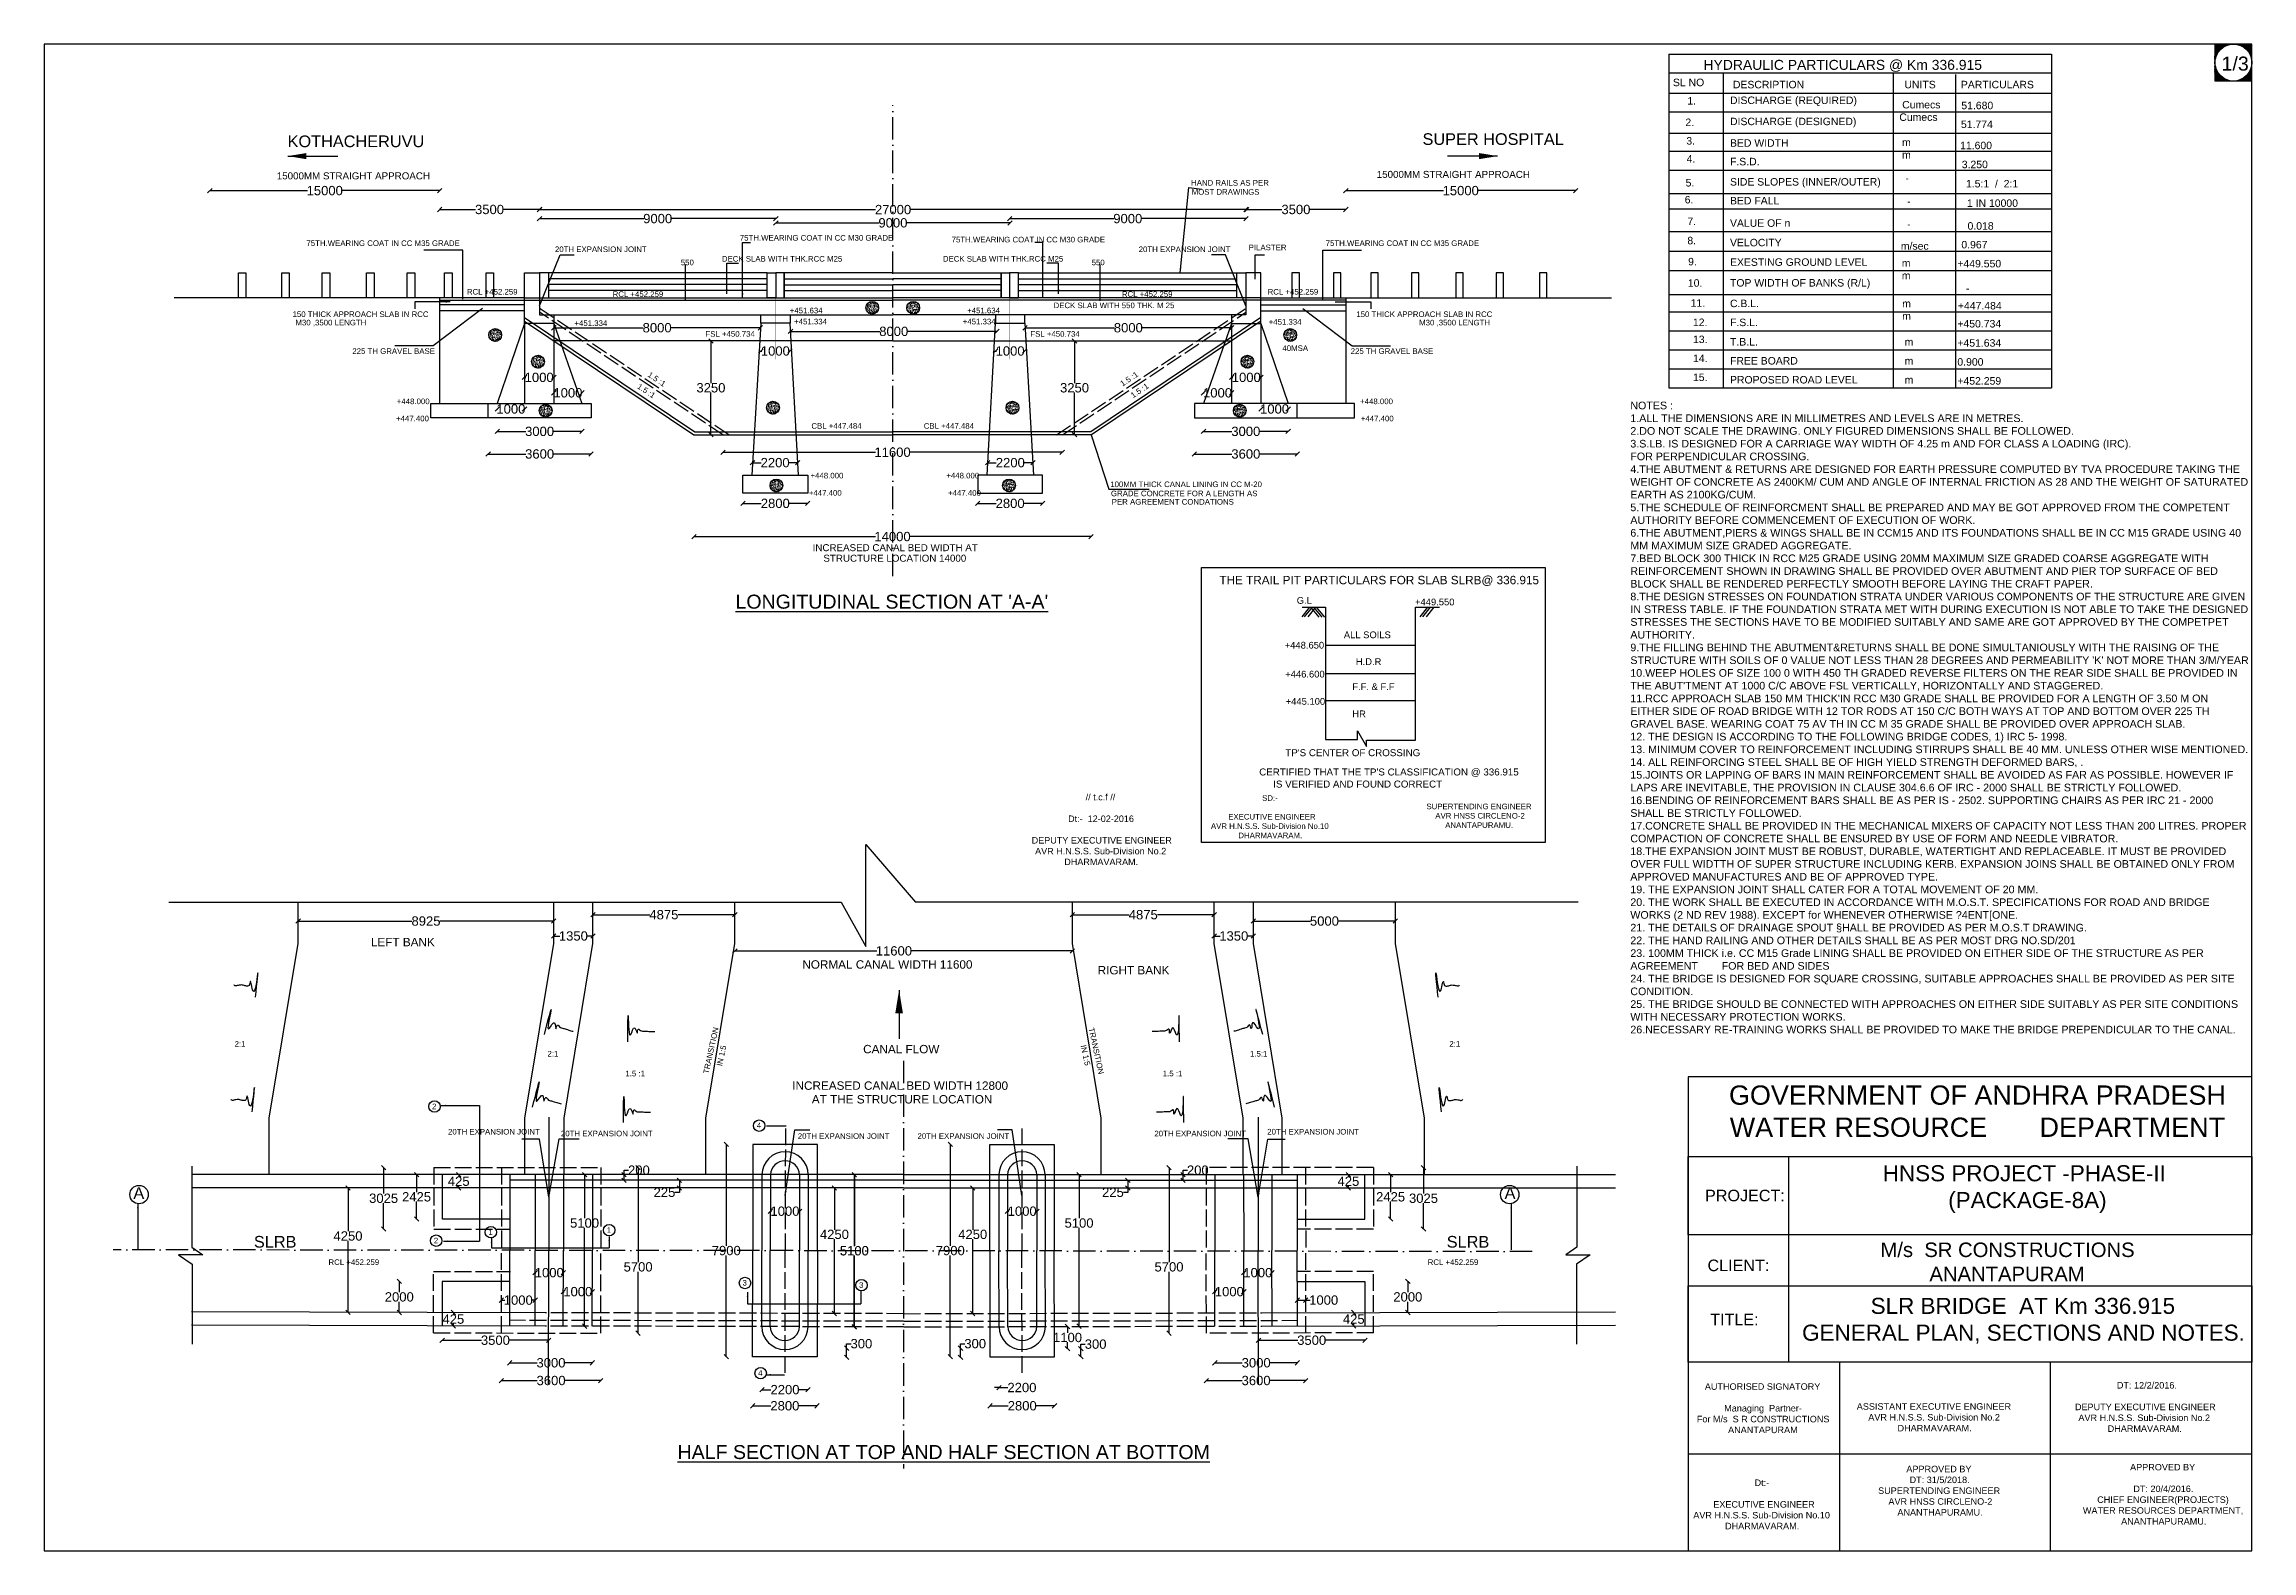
# Model space of a CAD drawing. Header units: millimetres. Extents: x 5124 to 3183014, y 2311 to 45961502.
# Drawn here: x 3135698 to 3183014, y 45929213 to 45961502 of the extents above; entities outside this region: 3.
import ezdxf

# ---------------------------------------------------------------- set-up
doc = ezdxf.new("R2010")
doc.units = ezdxf.units.MM
doc.header["$MEASUREMENT"] = 0
doc.linetypes.add('ACAD_ISO02W100', pattern=[15, 12, -3])
doc.linetypes.add('ACAD_ISO10W100', pattern=[18, 12, -3, 0, -3])
for name, color, linetype in [('DIMENSION', 7, 'Continuous'), ('DRAWING', 7, 'Continuous'), ('TEXT', 7, 'Continuous')]:
    doc.layers.add(name, color=color, linetype=linetype)
doc.styles.get("Standard").update_dxf_attribs({"font": 'arial.ttf', "height": 200})
doc.dimstyles.get("Standard").update_dxf_attribs({"dimtxt": 200, "dimasz": 110, "dimexe": 0.18, "dimexo": 0.0625, "dimgap": 0.09, "dimtad": 0, "dimtih": 1, "dimtoh": 1, "dimdec": 0, "dimzin": 0, "dimdsep": 46, "dimtxsty": 'Standard', "dimblk": 'OBLIQUE', "dimcen": 0.09, "dimse1": 1, "dimse2": 1, "dimadec": 0, "dimazin": 0, "dimtfac": 1, "dimtdec": 0, "dimtofl": 0, "dimtmove": 0, "dimatfit": 3, "dimfxl": 1, "dimtolj": 1, "dimtzin": 0, "dimarcsym": 0})

msp = doc.modelspace()

# ---------------------------------------------------------------- texts
at = {"layer": 'DRAWING', "char_height": 100, "width": 483.458}
for s, insert, attachment_point in [('M25', (3153324.1, 45955913.7), 1), ('M25', (3154444.8, 45955913.7), 3), ('M15', (3145243.4, 45955330.9), 1), ('M15', (3162525.5, 45955330.9), 3), ('M15', (3146160.8, 45954758.2), 1), ('M15', (3161608.1, 45954758.2), 3), ('M15', (3146325.1, 45953708.7), 1), ('M15', (3151196.8, 45953771.5), 1), ('M15', (3156572.1, 45953771.5), 3), ('M15', (3161443.8, 45953708.7), 3), ('M15', (3151270.7, 45952105.8), 1), ('M15', (3156498.3, 45952105.8), 3)]:
    msp.add_mtext(s, dxfattribs=dict(at, insert=insert, attachment_point=attachment_point))
at = {"layer": 'TEXT'}
for s, height, p in [('KOTHACHERUVU', 250, (3140914.9, 45959295)), ('SUPER HOSPITAL', 250, (3165239.3, 45959343)), ('15000MM STRAIGHT APPROACH', 150, (3140683.1, 45958604.9)), ('HAND RAILS AS PER ', 120, (3160278.4, 45958469.8)), ('15000MM STRAIGHT APPROACH', 150, (3164257.9, 45958636.4)), ('MOST DRAWINGS', 120, (3160291.6, 45958275.3)), ('75TH.WEARING COAT IN CC M35 GRADE', 120, (3141318, 45957176.9)), ('20TH EXPANSION JOINT ', 120, (3146645.7, 45957046.3)), ('75TH.WEARING COAT IN CC M30 GRADE', 120, (3150607.9, 45957291.7)), ('75TH.WEARING COAT IN CC M30 GRADE', 120, (3155147, 45957253.4)), ('20TH EXPANSION JOINT ', 120, (3159156.2, 45957046.3)), ('PILASTER', 120, (3161513.4, 45957086)), ('75TH.WEARING COAT IN CC M35 GRADE', 120, (3163163.9, 45957176.9)), ('550', 120, (3149343, 45956764.6)), ('DECK SLAB WITH THK.RCC M25', 120, (3150222.9, 45956842.6)), ('DECK SLAB WITH THK.RCC M25', 120, (3154959.7, 45956842.6)), ('550', 120, (3158147.3, 45956764.6)), ('RCL +452.259', 120, (3144757.9, 45956136)), ('RCL +452.259', 120, (3147881.4, 45956085.8)), ('RCL +452.259', 120, (3158795.9, 45956085.8)), ('RCL +452.259', 120, (3161919.3, 45956136)), ('150 THICK APPROACH SLAB IN RCC', 120, (3141021.2, 45955654.7)), (' +451.634', 120, (3151631, 45955734.2)), (' +451.634', 120, (3155432.9, 45955734.2)), ('DECK SLAB WITH 550 THK. M 25', 120, (3157331.9, 45955844.7)), ('150 THICK APPROACH SLAB IN RCC', 120, (3163820.3, 45955654.7)), ('M30 ,3500 LENGTH', 120, (3141084, 45955475.1)), (' +451.334', 120, (3147016.5, 45955463.4)), ('FSL +450.734', 120, (3149870.8, 45955232.2)), (' +451.334', 120, (3151724.4, 45955497.3)), (' +451.334', 120, (3155339.4, 45955497.3)), ('FSL +450.734', 120, (3156834.6, 45955232.2)), (' +451.334', 120, (3161895.5, 45955489.9)), ('M30 ,3500 LENGTH', 120, (3165167.3, 45955475.1)), ('225 TH GRAVEL BASE', 120, (3142302.7, 45954864.4)), ('40MSA', 120, (3162236.8, 45954926.6)), ('225 TH GRAVEL BASE', 120, (3163700, 45954864.4)), (' +448.000', 120, (3143208.7, 45953787.1)), (' +448.000', 120, (3163855, 45953787.1)), (' +447.400', 120, (3143193.3, 45953419.2)), ('CBL +447.484', 120, (3152142, 45953260.7)), ('CBL +447.484', 120, (3154550.1, 45953260.7)), (' +447.400', 120, (3163870.4, 45953419.2)), (' +448.000', 120, (3152076.6, 45952195.8)), (' +448.000', 120, (3154987.1, 45952195.8)), ('100MM THICK CANAL LINING IN CC M-20', 120, (3158546.4, 45952009.6)), (' +447.400', 120, (3152040.1, 45951825.3)), (' +447.400', 120, (3155023.6, 45951825.3)), ('GRADE CONCRETE FOR A LENGTH AS ', 120, (3158561.8, 45951814.1)), ('PER AGREEMENT CONDATIONS', 120, (3158578.6, 45951634.1)), ('INCREASED CANAL BED WIDTH AT ', 150, (3152168.1, 45950636.7)), ('STRUCTURE LOCATION 14000', 150, (3152398.5, 45950410.5)), ('THE TRAIL PIT PARTICULARS FOR SLAB SLRB@ 336.915', 180, (3160885.8, 45949927.4)), ("%%ULONGITUDINAL SECTION AT 'A-A'", 300, (3150514.8, 45949404.7)), ('G.L', 144, (3162543.4, 45949509.1)), ('+449.550', 144, (3165079.2, 45949476.2)), (' +448.650', 144, (3162230.5, 45948549.7)), ('ALL SOILS', 144, (3163553.2, 45948771.9)), ('H.D.R', 144, (3163809.8, 45948197.4)), (' +446.600', 144, (3162241.3, 45947929.3)), ('F.F. & F.F', 144, (3163734.8, 45947660.5)), (' +445.100', 144, (3162251.8, 45947345.4)), ('HR', 144, (3163734.8, 45947078.7)), ("TP'S CENTER OF CROSSING ", 150, (3162298.2, 45946243.1)), ("CERTIFIED THAT THE TP'S CLASSIFICATION @ 336.915", 150, (3161738.9, 45945829.9)), ('IS VERIFIED AND FOUND CORRECT', 150, (3162038.5, 45945570.8)), ('LEFT BANK', 180, (3142700.8, 45942169.3)), ('NORMAL CANAL WIDTH 11600', 180, (3151946.9, 45941689.5)), ('RIGHT BANK', 180, (3158277, 45941567.1)), ('2:1', 120, (3139780.2, 45940017.9)), ('2:1', 120, (3165814.3, 45940017.9)), ('2:1', 120, (3146484.6, 45939806.2)), ('CANAL FLOW', 180, (3153250.4, 45939875.4)), ('1.5:1', 120, (3161541.8, 45939806.2)), ('1.5 :1', 120, (3148154.7, 45939382.2)), ('INCREASED CANAL BED WIDTH 12800', 180, (3151731.7, 45939093.4)), ('1.5 :1', 120, (3159672, 45939382.2)), ('2', 120, (3144011.9, 45938678)), ('AT THE STRUCTURE LOCATION', 180, (3152150.4, 45938800.2)), ('20TH EXPANSION JOINT ', 120, (3144354.6, 45938135.4)), ('4', 120, (3150971.2, 45938268.1)), ('20TH EXPANSION JOINT ', 120, (3161911.9, 45938135.4)), ('20TH EXPANSION JOINT ', 120, (3146773.2, 45938096.2)), ('20TH EXPANSION JOINT ', 120, (3151850.4, 45938042.4)), ('20TH EXPANSION JOINT ', 120, (3154416.1, 45938042.4)), ('20TH EXPANSION JOINT ', 120, (3159493.4, 45938096.2)), ('A', 250, (3137609.3, 45936756.1)), ('A', 250, (3166998.4, 45936756.1)), ('SLRB', 250, (3140192.8, 45935711.6)), ('2', 120, (3144049.1, 45935802.1)), ('1', 120, (3145221, 45935983.4)), ('1', 120, (3147755.8, 45936029.1)), ('SLRB', 250, (3165758.3, 45935711.6)), ('RCL +452.259', 120, (3141792.2, 45935339)), ('RCL +452.259', 120, (3165349.8, 45935339)), ('3', 120, (3150665.2, 45934896.6)), ('3', 120, (3153162.2, 45934849.1)), ('4', 120, (3151000.8, 45932964.4)), ('%%UHALF SECTION AT TOP AND HALF SECTION AT BOTTOM', 300, (3149272.7, 45931180.3))]:
    msp.add_text(s, height=height, dxfattribs=at).set_placement(p)
for s, rotation, p in [('1.5 :1', 326.23687, (3148619.7, 45954388.2)), ('1.5 :1', 33.76313, (3158810.9, 45954162)), ('1.5 :1', 326.23687, (3148396.1, 45954138.4)), ('1.5 :1', 33.76313, (3159034.6, 45953912.3)), ('TRANSITION', 77.72051, (3149938.4, 45939427.5)), ('TRANSITION', 282.27949, (3158081.3, 45940409.9)), ('IN 1:5', 77.72051, (3150226, 45939593.7)), ('IN 1:5', 282.27949, (3157910.5, 45940039.4))]:
    msp.add_text(s, height=120, rotation=rotation, dxfattribs=at).set_placement(p)
at = {"layer": 'TEXT', "color": 5}
msp.add_text('D.L.R.B @ KM 134.402-1', height=230, dxfattribs=at).set_placement((308082.8, 114156.4))
at = {"layer": 'TEXT', "attachment_point": 1}
for s, insert, char_height, width in [('\\PHYDRAULIC PARTICULARS @ Km 336.915', (3171261.4, 45961521.1), 213.424, 9076.723), ('1/3', (3182364.8, 45961235.9), 300, 425.761), (' SL NO', (3170543.9, 45960761.8), 160.07, 1180.245), (' DESCRIPTION ', (3171829.5, 45960716.5), 160.068, 2727.996), ('UNITS', (3175567.6, 45960716.5), 160.07, 1062.344), ('PARTICULARS', (3176777.1, 45960716.5), 160.068, 2544.491), ('1.', (3170914.8, 45960366.4), 160.07, 236.297), ('DISCHARGE (REQUIRED)', (3171829.5, 45960379.7), 160.068, 4463.254), (' Cumecs \\PCumecs \\P ', (3175457.8, 45960285.1), 160.07, 998.575), ('51.680', (3176787.1, 45960268), 160.07, 880.985), ('2.', (3170873.8, 45959908.1), 160.07, 236.297), ('DISCHARGE (DESIGNED)', (3171829.5, 45959926.4), 160.068, 4442.825), ('\\P51.774', (3176779.4, 45960132.5), 160.07, 1089.976), ('3.', (3170893.7, 45959510.3), 160.07, 236.297), ('4.', (3170899.6, 45959123.3), 160.07, 236.297), ('BED WIDTH', (3171829.5, 45959464.4), 160.07, 2020.551), ('F.S.D.', (3171829.5, 45959066.3), 160.07, 986.591), ('m \\Pm ', (3175517.5, 45959477.8), 160.07, 188.231), ('11.600', (3176760.6, 45959411.4), 160.07, 583.007), ('5.', (3170878.1, 45958612.3), 160.07, 236.297), ('SIDE SLOPES (INNER/OUTER)', (3171829.5, 45958632.2), 160.068, 16267.8), ('-', (3175589.9, 45958709.6), 160.1, 188.231), ('3.250', (3176796.5, 45959004.6), 160.07, 731.996), ('1.5:1  /  2:1', (3176887.1, 45958592.5), 160.068, 1173.002), ('6.', (3170858.6, 45958249.1), 160.07, 236.297), ('BED FALL', (3171829.5, 45958228.2), 160.07, 1708.862), ('-', (3175624.3, 45958213.8), 160.1, 188.231), ('1 IN 10000', (3176907.3, 45958175.2), 160.07, 1119.708), ('7.', (3170915.9, 45957785), 160.07, 236.297), ('VALUE OF n', (3171829.5, 45957748.7), 160.07, 2112.936), ('-', (3175624.3, 45957725.7), 160.1, 188.231), (' 0.018 \\P', (3176858.1, 45957687.1), 160.07, 733.042), ('8.', (3170915.9, 45957373.2), 160.07, 236.297), ('VELOCITY', (3171829.5, 45957330.4), 160.07, 1826.74), ('m/sec', (3175490.9, 45957258), 160.07, 694.323), ('0.967', (3176788.1, 45957285.4), 160.07, 732.65), ('9.', (3170931.2, 45956922.3), 160.07, 236.297), ('EXESTING GROUND LEVEL', (3171829.5, 45956912), 160.068, 4200.872), ('m \\Pm ', (3175511.4, 45956890.6), 160.07, 188.231), ('+449.550', (3176702.3, 45956878.7), 160.07, 1187.073), ('10.', (3170926.2, 45956464.6), 160.07, 236.297), ('TOP WIDTH OF BANKS (R/L)', (3171829.5, 45956468), 160.068, 4956.098), ('-', (3176883.5, 45956351.8), 160.1, 1327.822), ('11.', (3170985.6, 45956036), 160.07, 236.297), ('C.B.L.', (3171829.5, 45956026.3), 160.07, 978.275), ('m \\Pm ', (3175519.8, 45956023.8), 160.07, 188.231), ('+447.484', (3176713.5, 45955977.2), 160.07, 1187.073), ('12.', (3171035.1, 45955622.1), 160.07, 236.297), ('F.S.L.', (3171829.5, 45955619.5), 160.07, 925.121), ('\\P+450.734', (3176702.2, 45955857.2), 160.07, 1187.073), ('13.', (3171035.9, 45955256.5), 160.07, 236.297), ('14.', (3171035.9, 45954849.7), 160.07, 236.297), ('T.B.L.', (3171829.5, 45955204), 160.07, 946.817), ('FREE BOARD', (3171829.5, 45954797.2), 160.07, 2428.308), ('m ', (3175572.4, 45955201.6), 160.07, 321.96), ('+451.634', (3176702.3, 45955179.4), 160.07, 1187.073), ('15.', (3171035.9, 45954443), 160.07, 236.297), ('PROPOSED ROAD LEVEL', (3171829.5, 45954390.5), 160.068, 3131.814), ('m ', (3175572.4, 45954794.8), 160.07, 321.96), ('m ', (3175572.4, 45954388.1), 160.07, 321.96), ('0.900', (3176702.3, 45954772.7), 160.07, 1187.073), ('+452.259', (3176702.3, 45954366), 160.07, 1187.073), ("NOTES :\\P1.ALL THE DIMENSIONS ARE IN MILLIMETRES AND LEVELS ARE IN METRES. \\P2.DO NOT SCALE THE DRAWING. ONLY FIGURED DIMENSIONS SHALL BE FOLLOWED. \\P3.S.LB. IS DESIGNED FOR A CARRIAGE WAY WIDTH OF 4.25 m AND FOR CLASS A LOADING (IRC). \\PFOR PERPENDICULAR CROSSING.\\P4.THE ABUTMENT & RETURNS ARE DESIGNED FOR EARTH PRESSURE COMPUTED BY TVA PROCEDURE TAKING THE WEIGHT OF CONCRETE AS 2400KM/ CUM AND ANGLE OF INTERNAL FRICTION AS 28 AND THE WEIGHT OF SATURATED EARTH AS 2100KG/CUM.\\P5.THE SCHEDULE OF REINFORCMENT SHALL BE PREPARED AND MAY BE GOT APPROVED FROM THE COMPETENT AUTHORITY BEFORE COMMENCEMENT OF EXECUTION OF WORK.\\P6.THE ABUTMENT,PIERS & WINGS SHALL BE IN CCM15 AND ITS FOUNDATIONS SHALL BE IN CC M15 GRADE USING 40 MM MAXIMUM SIZE GRADED AGGREGATE. \\P7.BED BLOCK 300 THICK IN RCC M25 GRADE USING 20MM MAXIMUM SIZE GRADED COARSE AGGREGATE WITH REINFORCEMENT SHOWN IN DRAWING SHALL BE PROVIDED OVER ABUTMENT AND PIER TOP SURFACE OF BED BLOCK SHALL BE RENDERED PERFECTLY SMOOTH BEFORE LAYING THE CRAFT PAPER.\\P8.THE DESIGN STRESSES ON FOUNDATION STRATA UNDER VARIOUS COMPONENTS OF THE STRUCTURE ARE GIVEN IN STRESS TABLE. IF THE FOUNDATION STRATA MET WITH DURING EXECUTION IS NOT ABLE TO TAKE THE DESIGNED STRESSES THE SECTIONS HAVE TO BE MODIFIED SUITABLY AND SAME ARE GOT APPROVED BY THE COMPETPET AUTHORITY.\\P9.THE FILLING BEHIND THE ABUTMENT&RETURNS SHALL BE DONE SIMULTANIOUSLY WITH THE RAISING OF THE STRUCTURE WITH SOILS OF 0 VALUE NOT LESS THAN 28 DEGREES AND PERMEABILITY 'K' NOT MORE THAN 3/M/YEAR \\P10.WEEP HOLES OF SIZE 100 0 WITH 450 TH GRADED REVERSE FILTERS ON THE REAR SIDE SHALL BE PROVIDED IN THE ABUT'TMENT AT 1000 C/C ABOVE FSL VERTICALLY, HORIZONTALLY AND STAGGERED.\\P11.RCC APPROACH SLAB 150 MM THICK'IN RCC M30 GRADE SHALL BE PROVIDED FOR A LENGTH OF 3.50 M ON EITHER SIDE OF ROAD BRIDGE WITH 12 TOR RODS AT 150 C/C BOTH WAYS AT TOP AND BOTTOM OVER 225 TH GRAVEL BASE. WEARING COAT 75 AV TH IN CC M 35 GRADE SHALL BE PROVIDED OVER APPROACH SLAB. \\P12. THE DESIGN IS ACCORDING TO THE FOLLOWING BRIDGE CODES, 1) IRC 5- 1998.\\P13. MINIMUM COVER TO REINFORCEMENT INCLUDING STIRRUPS SHALL BE 40 MM. UNLESS OTHER WISE MENTIONED.\\P14. ALL REINFORCING STEEL SHALL BE OF HIGH YIELD STRENGTH DEFORMED BARS, .\\P15.JOINTS OR LAPPING OF BARS IN MAIN REINFORCEMENT SHALL BE AVOIDED AS FAR AS POSSIBLE. HOWEVER IF LAPS ARE INEVITABLE, THE PROVISION IN CLAUSE 304.6.6 OF IRC - 2000 SHALL BE STRICTLY FOLLOWED. \\P16.BENDING OF REINFORCEMENT BARS SHALL BE AS PER IS - 2502. SUPPORTING CHAIRS AS PER IRC 21 - 2000 SHALL BE STRICTLY FOLLOWED.\\P17.CONCRETE SHALL BE PROVIDED IN THE MECHANICAL MIXERS OF CAPACITY NOT LESS THAN 200 LITRES. PROPER COMPACTION OF CONCRETE SHALL BE ENSURED BY USE OF FORM AND NEEDLE VIBRATOR. \\P18.THE EXPANSION JOINT MUST BE ROBUST, DURABLE, WATERTIGHT AND REPLACEABLE. IT MUST BE PROVIDED OVER FULL WIDTTH OF SUPER STRUCTURE INCLUDING KERB. EXPANSION JOINS SHALL BE OBTAINED ONLY FROM APPROVED MANUFACTURES AND BE OF APPROVED TYPE. \\P19. THE EXPANSION JOINT SHALL CATER FOR A TOTAL MOVEMENT OF 20 MM. \\P20. THE WORK SHALL BE EXECUTED IN ACCORDANCE WITH M.O.S.T. SPECIFICATIONS FOR ROAD AND BRIDGE WORKS (2 ND REV 1988). EXCEPT for WHENEVER OTHERWISE ?4ENT[ONE.\\P21. THE DETAILS OF DRAINAGE SPOUT §HALL BE PROVIDED AS PER M.O.S.T DRAWING. \\P22. THE HAND RAILING AND OTHER DETAILS SHALL BE AS PER MOST DRG NO.SD/201 \\P23. 100MM THICK i.e. CC M15 Grade LINING SHALL BE PROVIDED ON EITHER SIDE OF THE STRUCTURE AS PER AGREEMENT        FOR BED AND SIDES \\P24. THE BRIDGE IS DESIGNED FOR SQUARE CROSSING, SUITABLE APPROACHES SHALL BE PROVIDED AS PER SITE CONDITION. \\P25. THE BRIDGE SHOULD BE CONNECTED WITH APPROACHES ON EITHER SIDE SUITABLY AS PER SITE CONDITIONS WITH NECESSARY PROTECTION WORKS. \\P26.NECESSARY RE-TRAINING WORKS SHALL BE PROVIDED TO MAKE THE BRIDGE PREPENDICULAR TO THE CANAL.\\P ", (3169693.2, 45953841), 163.7335, 13220.053), ('\\pi3164.2;// t.c.f //\\P\\pi3481.9;\\P\\pi2788.1;Dt:-  12-02-2016\\P\\pi3481.9;\\P\\pi1953.8; DEPUTY EXECUTIVE ENGINEER\\P\\pi2081.3;AVR H.N.S.S. Sub-Division No.2\\P\\pi2706.3;DHARMAVARAM.', (3154854.9, 45945434.7), 138.74, 6963.77), ('\\pi4077.2;SD:- \\P\\pi4238.5;\\P\\pi3256.8;  EXECUTIVE ENGINEER\\P\\pi2980.1;AVR H.N.S.S. Sub-Division No.10\\P\\pi3567.7;DHARMAVARAM.', (3157724.4, 45945405.6), 120, 8476.996), ('\\pi4215.2; \\P\\pi4238.5;\\P\\pi4191.9;  \\P\\pi3116.3;SUPERTENDING ENGINEER                \\P\\pi3260.2; AVR HNSS CIRCLENO-2    \\P\\pi3519.3;ANANTAPURAMU.', (3162206.4, 45945826), 120, 8476.996), ('PROJECT:', (3171295.1, 45936951.9), 247.44, 2308.724), ('CLIENT:', (3171347.5, 45935454.3), 247.44, 2308.724), ('\\pi1266.6;M/s  SR CONSTRUCTIONS \\P\\pi2316.2;ANANTAPURAM', (3173787.2, 45935820.2), 310.631, 7926.955), ('\\pi2103.8;SLR BRIDGE  AT Km 336.915\\P\\pi633.83;GENERAL PLAN, SECTIONS AND NOTES.', (3172740.1, 45934635), 344.419, 10691.719), ('TITLE:', (3171404.5, 45934294.6), 247.44, 1341.785), ('\\pi2257.8;AUTHORISED SIGNATORY\\P\\pi3494.5;\\P\\pi2672.2;Managing  Partner-\\P\\pi2086.5;For M/s  S R CONSTRUCTIONS\\P\\pi2756.1;ANANTAPURAM', (3169032.4, 45932803.3), 139.243, 6989.005), ('\\pi2805.5;  DT: 12/2/2016. \\P\\pi3494.5;\\P\\pi1960.9; DEPUTY EXECUTIVE ENGINEER\\P\\pi2088.9;AVR H.N.S.S. Sub-Division No.2\\P\\pi2716.1;DHARMAVARAM.', (3177207.5, 45932830.7), 139.243, 6989.005), ('\\pi3494.5;\\P\\P\\pi1842;ASSISTANT EXECUTIVE ENGINEER\\P\\pi2088.9;AVR H.N.S.S. Sub-Division No.2\\P\\pi2716.1;DHARMAVARAM.', (3172704.2, 45932841.5), 139.243, 6989.005), ('\\pi3348.4;Dt:- \\P\\pi3494.5;\\P\\pi2355.4;  EXECUTIVE ENGINEER\\P\\pi2034.3;AVR H.N.S.S. Sub-Division No.10\\P\\pi2716.1;DHARMAVARAM.', (3169007.8, 45930743), 139.243, 6989.005), ('\\pi2798;APPROVED BY\\P\\pi2867.1;DT: 31/5/2018.  \\P\\pi2192.3;SUPERTENDING ENGINEER                \\P\\pi2359.3; AVR HNSS CIRCLENO-2\\P\\pi0;^I^I^I^I       ANANTHAPURAMU.', (3172811.3, 45931036.6), 139.243, 6989.005), ('\\pi2798;APPROVED BY\\P\\pi3494.5;\\P\\pi2867.1;DT: 20/4/2016.  \\P\\pi2092.5;CHIEF ENGINEER(PROJECTS)                \\P\\pi1785.9;WATER RESOURCES DEPARTMENT,\\P\\pi0;^I^I^I^I       ANANTHAPURAMU.', (3177606.6, 45931075.9), 139.243, 6989.005)]:
    msp.add_mtext(s, dxfattribs=dict(at, insert=insert, char_height=char_height, width=width))
at = {"layer": 'TEXT', "color": 7, "width": 11786.891, "attachment_point": 5}
for s, insert, char_height in [('GOVERNMENT OF ANDHRA PRADESH\\PWATER RESOURCE       DEPARTMENT', (3177132.5, 45938632.4), 413.303), ('HNSS PROJECT -PHASE-II\\P (PACKAGE-8A)', (3178136.9, 45936965.9), 344.419)]:
    msp.add_mtext(s, dxfattribs=dict(at, insert=insert, char_height=char_height))

# ---------------------------------------------------------------- blocks, each defined once
blk = doc.blocks.new('_Oblique')
at = {"color": 0, "linetype": 'ByBlock', "lineweight": -2}
blk.add_line((-0.5, -0.5), (0.5, 0.5), dxfattribs=at)
blk = doc.blocks.new('*D111')
at = {"layer": 'Defpoints', "color": 0, "transparency": 16777216}
for p in [(3139249, 45958363), (3139249, 45958363), (3144173, 45956065)]:
    blk.add_point(p, dxfattribs=at)
at = {"layer": 'DRAWING', "color": 0, "lineweight": -2, "transparency": 16777216}
for p, q in [((3139249, 45958363), (3141344, 45958363)), ((3144173, 45958363), (3142078, 45958363))]:
    blk.add_line(p, q, dxfattribs=at)
at = {"layer": 'DRAWING', "color": 0, "lineweight": -2, "transparency": 16777216, "xscale": 95, "yscale": 95, "zscale": 95, "rotation": 180}
blk.add_blockref('_Oblique', (3139249, 45958363), dxfattribs=at)
at = {"layer": 'DRAWING', "color": 0, "lineweight": -2, "transparency": 16777216, "xscale": 95, "yscale": 95, "zscale": 95}
blk.add_blockref('_Oblique', (3144173, 45958363), dxfattribs=at)
at = {"layer": 'DRAWING', "color": 0, "transparency": 16777216, "insert": (3141711, 45958363), "char_height": 200, "attachment_point": 5}
blk.add_mtext('\\A1;15000', dxfattribs=at)
blk = doc.blocks.new('*D109')
at = {"layer": 'Defpoints', "color": 0, "transparency": 16777216}
for p in [(3144173, 45958363), (3146314, 45957958), (3146314, 45956604)]:
    blk.add_point(p, dxfattribs=at)
at = {"layer": 'DRAWING', "color": 0, "lineweight": -2, "transparency": 16777216}
for p, q in [((3144173, 45957958), (3144945, 45957958)), ((3146314, 45957958), (3145542, 45957958))]:
    blk.add_line(p, q, dxfattribs=at)
at = {"layer": 'DRAWING', "color": 0, "lineweight": -2, "transparency": 16777216, "xscale": 95, "yscale": 95, "zscale": 95, "rotation": 180}
blk.add_blockref('_Oblique', (3144173, 45957958), dxfattribs=at)
at = {"layer": 'DRAWING', "color": 0, "lineweight": -2, "transparency": 16777216, "xscale": 95, "yscale": 95, "zscale": 95}
blk.add_blockref('_Oblique', (3146314, 45957958), dxfattribs=at)
at = {"layer": 'DRAWING', "color": 0, "transparency": 16777216, "insert": (3145243, 45957958), "char_height": 200, "attachment_point": 5}
blk.add_mtext('\\A1;3500', dxfattribs=at)
blk = doc.blocks.new('*D110')
at = {"layer": 'Defpoints', "color": 0, "transparency": 16777216}
for p in [(3146314, 45957958), (3151380, 45957763), (3151380, 45956602)]:
    blk.add_point(p, dxfattribs=at)
at = {"layer": 'DRAWING', "color": 0, "lineweight": -2, "transparency": 16777216}
for p, q in [((3146314, 45957763), (3148548, 45957763)), ((3151380, 45957763), (3149145, 45957763))]:
    blk.add_line(p, q, dxfattribs=at)
at = {"layer": 'DRAWING', "color": 0, "lineweight": -2, "transparency": 16777216, "xscale": 95, "yscale": 95, "zscale": 95, "rotation": 180}
blk.add_blockref('_Oblique', (3146314, 45957763), dxfattribs=at)
at = {"layer": 'DRAWING', "color": 0, "lineweight": -2, "transparency": 16777216, "xscale": 95, "yscale": 95, "zscale": 95}
blk.add_blockref('_Oblique', (3151380, 45957763), dxfattribs=at)
at = {"layer": 'DRAWING', "color": 0, "transparency": 16777216, "insert": (3148847, 45957763), "char_height": 200, "attachment_point": 5}
blk.add_mtext('\\A1;9000', dxfattribs=at)
blk = doc.blocks.new('*D27')
at = {"layer": 'Defpoints', "color": 0, "transparency": 16777216}
for p in [(3146621, 45955424), (3146621, 45955412), (3151049, 45955412)]:
    blk.add_point(p, dxfattribs=at)
at = {"layer": 'DRAWING', "color": 0, "lineweight": -2, "transparency": 16777216}
for p, q in [((3146621, 45955424), (3148537, 45955424)), ((3151049, 45955424), (3149134, 45955424))]:
    blk.add_line(p, q, dxfattribs=at)
at = {"layer": 'DRAWING', "color": 0, "lineweight": -2, "transparency": 16777216, "xscale": 95, "yscale": 95, "zscale": 95, "rotation": 180}
blk.add_blockref('_Oblique', (3146621, 45955424), dxfattribs=at)
at = {"layer": 'DRAWING', "color": 0, "lineweight": -2, "transparency": 16777216, "xscale": 95, "yscale": 95, "zscale": 95}
blk.add_blockref('_Oblique', (3151049, 45955424), dxfattribs=at)
at = {"layer": 'DRAWING', "color": 0, "transparency": 16777216, "insert": (3148835, 45955424), "char_height": 200, "attachment_point": 5}
blk.add_mtext('\\A1;8000', dxfattribs=at)
blk = doc.blocks.new('*D28')
at = {"layer": 'Defpoints', "color": 0, "transparency": 16777216}
for p in [(3145993, 45954360), (3146621, 45954360), (3146621, 45954360)]:
    blk.add_point(p, dxfattribs=at)
at = {"layer": 'DRAWING', "color": 0, "lineweight": -2, "transparency": 16777216}
for p, q in [((3145993, 45954360), (3146018, 45954360)), ((3146621, 45954360), (3146596, 45954360))]:
    blk.add_line(p, q, dxfattribs=at)
at = {"layer": 'DRAWING', "color": 0, "lineweight": -2, "transparency": 16777216, "xscale": 95, "yscale": 95, "zscale": 95, "rotation": 180}
blk.add_blockref('_Oblique', (3145993, 45954360), dxfattribs=at)
at = {"layer": 'DRAWING', "color": 0, "lineweight": -2, "transparency": 16777216, "xscale": 95, "yscale": 95, "zscale": 95}
blk.add_blockref('_Oblique', (3146621, 45954360), dxfattribs=at)
at = {"layer": 'DRAWING', "color": 0, "transparency": 16777216, "insert": (3146307, 45954360), "char_height": 200, "attachment_point": 5}
blk.add_mtext('\\A1;1000', dxfattribs=at)
blk = doc.blocks.new('*D29')
at = {"layer": 'Defpoints', "color": 0, "transparency": 16777216}
for p in [(3147224, 45954029), (3146621, 45953803), (3147224, 45953803)]:
    blk.add_point(p, dxfattribs=at)
at = {"layer": 'DRAWING', "color": 0, "lineweight": -2, "transparency": 16777216}
for p, q in [((3146621, 45954029), (3146634, 45954029)), ((3147224, 45954029), (3147212, 45954029))]:
    blk.add_line(p, q, dxfattribs=at)
at = {"layer": 'DRAWING', "color": 0, "lineweight": -2, "transparency": 16777216, "xscale": 95, "yscale": 95, "zscale": 95, "rotation": 180}
blk.add_blockref('_Oblique', (3146621, 45954029), dxfattribs=at)
at = {"layer": 'DRAWING', "color": 0, "lineweight": -2, "transparency": 16777216, "xscale": 95, "yscale": 95, "zscale": 95}
blk.add_blockref('_Oblique', (3147224, 45954029), dxfattribs=at)
at = {"layer": 'DRAWING', "color": 0, "transparency": 16777216, "insert": (3146923, 45954029), "char_height": 200, "attachment_point": 5}
blk.add_mtext('\\A1;1000', dxfattribs=at)
blk = doc.blocks.new('*D30')
at = {"layer": 'Defpoints', "color": 0, "transparency": 16777216}
for p in [(3145409, 45953803), (3145993, 45953803), (3145993, 45953683)]:
    blk.add_point(p, dxfattribs=at)
at = {"layer": 'DRAWING', "color": 0, "lineweight": -2, "transparency": 16777216}
for p, q in [((3145409, 45953683), (3145412, 45953683)), ((3145993, 45953683), (3145990, 45953683))]:
    blk.add_line(p, q, dxfattribs=at)
at = {"layer": 'DRAWING', "color": 0, "lineweight": -2, "transparency": 16777216, "xscale": 95, "yscale": 95, "zscale": 95, "rotation": 180}
blk.add_blockref('_Oblique', (3145409, 45953683), dxfattribs=at)
at = {"layer": 'DRAWING', "color": 0, "lineweight": -2, "transparency": 16777216, "xscale": 95, "yscale": 95, "zscale": 95}
blk.add_blockref('_Oblique', (3145993, 45953683), dxfattribs=at)
at = {"layer": 'DRAWING', "color": 0, "transparency": 16777216, "insert": (3145701, 45953683), "char_height": 200, "attachment_point": 5}
blk.add_mtext('\\A1;1000', dxfattribs=at)
blk = doc.blocks.new('*D31')
at = {"layer": 'Defpoints', "color": 0, "transparency": 16777216}
for p in [(3145409, 45953803), (3147224, 45953803), (3147224, 45953203)]:
    blk.add_point(p, dxfattribs=at)
at = {"layer": 'DRAWING', "color": 0, "lineweight": -2, "transparency": 16777216}
for p, q in [((3145409, 45953203), (3146018, 45953203)), ((3147224, 45953203), (3146615, 45953203))]:
    blk.add_line(p, q, dxfattribs=at)
at = {"layer": 'DRAWING', "color": 0, "lineweight": -2, "transparency": 16777216, "xscale": 95, "yscale": 95, "zscale": 95, "rotation": 180}
blk.add_blockref('_Oblique', (3145409, 45953203), dxfattribs=at)
at = {"layer": 'DRAWING', "color": 0, "lineweight": -2, "transparency": 16777216, "xscale": 95, "yscale": 95, "zscale": 95}
blk.add_blockref('_Oblique', (3147224, 45953203), dxfattribs=at)
at = {"layer": 'DRAWING', "color": 0, "transparency": 16777216, "insert": (3146316, 45953203), "char_height": 200, "attachment_point": 5}
blk.add_mtext('\\A1;3000', dxfattribs=at)
blk = doc.blocks.new('*D32')
at = {"layer": 'Defpoints', "color": 0, "transparency": 16777216}
for p in [(3145214, 45953496), (3147419, 45953496), (3145214, 45952719)]:
    blk.add_point(p, dxfattribs=at)
at = {"layer": 'DRAWING', "color": 0, "lineweight": -2, "transparency": 16777216}
for p, q in [((3145214, 45952719), (3146018, 45952719)), ((3147419, 45952719), (3146615, 45952719))]:
    blk.add_line(p, q, dxfattribs=at)
at = {"layer": 'DRAWING', "color": 0, "lineweight": -2, "transparency": 16777216, "xscale": 95, "yscale": 95, "zscale": 95, "rotation": 180}
blk.add_blockref('_Oblique', (3145214, 45952719), dxfattribs=at)
at = {"layer": 'DRAWING', "color": 0, "lineweight": -2, "transparency": 16777216, "xscale": 95, "yscale": 95, "zscale": 95}
blk.add_blockref('_Oblique', (3147419, 45952719), dxfattribs=at)
at = {"layer": 'DRAWING', "color": 0, "transparency": 16777216, "insert": (3146317, 45952719), "char_height": 200, "attachment_point": 5}
blk.add_mtext('\\A1;3600', dxfattribs=at)
blk = doc.blocks.new('*D33')
at = {"layer": 'Defpoints', "color": 0, "transparency": 16777216}
for p in [(3149988, 45955143), (3149988, 45953131), (3149988, 45953131)]:
    blk.add_point(p, dxfattribs=at)
at = {"layer": 'DRAWING', "color": 0, "lineweight": -2, "transparency": 16777216}
for p, q in [((3149988, 45955143), (3149988, 45954239)), ((3149988, 45953131), (3149988, 45954035))]:
    blk.add_line(p, q, dxfattribs=at)
at = {"layer": 'DRAWING', "color": 0, "lineweight": -2, "transparency": 16777216, "xscale": 95, "yscale": 95, "zscale": 95}
for p, rotation in [((3149988, 45955143), 90), ((3149988, 45953131), 270)]:
    blk.add_blockref('_Oblique', p, dxfattribs=dict(at, rotation=rotation))
at = {"layer": 'DRAWING', "color": 0, "transparency": 16777216, "insert": (3149988, 45954137), "char_height": 200, "attachment_point": 5}
blk.add_mtext('\\A1;3250', dxfattribs=at)
blk = doc.blocks.new('*D34')
at = {"layer": 'Defpoints', "color": 0, "transparency": 16777216}
for p in [(3151057, 45954936), (3151682, 45954936), (3151682, 45954926)]:
    blk.add_point(p, dxfattribs=at)
at = {"layer": 'DRAWING', "color": 0, "lineweight": -2, "transparency": 16777216}
for p, q in [((3151057, 45954926), (3151080, 45954926)), ((3151682, 45954926), (3151658, 45954926))]:
    blk.add_line(p, q, dxfattribs=at)
at = {"layer": 'DRAWING', "color": 0, "lineweight": -2, "transparency": 16777216, "xscale": 95, "yscale": 95, "zscale": 95, "rotation": 180}
blk.add_blockref('_Oblique', (3151057, 45954926), dxfattribs=at)
at = {"layer": 'DRAWING', "color": 0, "lineweight": -2, "transparency": 16777216, "xscale": 95, "yscale": 95, "zscale": 95}
blk.add_blockref('_Oblique', (3151682, 45954926), dxfattribs=at)
at = {"layer": 'DRAWING', "color": 0, "transparency": 16777216, "insert": (3151369, 45954926), "char_height": 200, "attachment_point": 5}
blk.add_mtext('\\A1;1000', dxfattribs=at)
blk = doc.blocks.new('*D35')
at = {"layer": 'Defpoints', "color": 0, "transparency": 16777216}
for p in [(3150879, 45952527), (3151848, 45952533), (3151848, 45952533)]:
    blk.add_point(p, dxfattribs=at)
at = {"layer": 'DRAWING', "color": 0, "lineweight": -2, "transparency": 16777216}
for p, q in [((3150879, 45952533), (3151064, 45952533)), ((3151848, 45952533), (3151664, 45952533))]:
    blk.add_line(p, q, dxfattribs=at)
at = {"layer": 'DRAWING', "color": 0, "lineweight": -2, "transparency": 16777216, "xscale": 95, "yscale": 95, "zscale": 95, "rotation": 180}
blk.add_blockref('_Oblique', (3150879, 45952533), dxfattribs=at)
at = {"layer": 'DRAWING', "color": 0, "lineweight": -2, "transparency": 16777216, "xscale": 95, "yscale": 95, "zscale": 95}
blk.add_blockref('_Oblique', (3151848, 45952533), dxfattribs=at)
at = {"layer": 'DRAWING', "color": 0, "transparency": 16777216, "insert": (3151364, 45952533), "char_height": 200, "attachment_point": 5}
blk.add_mtext('\\A1;2200', dxfattribs=at)
blk = doc.blocks.new('*D36')
at = {"layer": 'Defpoints', "color": 0, "transparency": 16777216}
for p in [(3150673, 45951883), (3152063, 45951883), (3152063, 45951660)]:
    blk.add_point(p, dxfattribs=at)
at = {"layer": 'DRAWING', "color": 0, "lineweight": -2, "transparency": 16777216}
for p, q in [((3150673, 45951660), (3151068, 45951660)), ((3152063, 45951660), (3151668, 45951660))]:
    blk.add_line(p, q, dxfattribs=at)
at = {"layer": 'DRAWING', "color": 0, "lineweight": -2, "transparency": 16777216, "xscale": 95, "yscale": 95, "zscale": 95, "rotation": 180}
blk.add_blockref('_Oblique', (3150673, 45951660), dxfattribs=at)
at = {"layer": 'DRAWING', "color": 0, "lineweight": -2, "transparency": 16777216, "xscale": 95, "yscale": 95, "zscale": 95}
blk.add_blockref('_Oblique', (3152063, 45951660), dxfattribs=at)
at = {"layer": 'DRAWING', "color": 0, "transparency": 16777216, "insert": (3151368, 45951660), "char_height": 200, "attachment_point": 5}
blk.add_mtext('\\A1;2800', dxfattribs=at)
blk = doc.blocks.new('*D37')
at = {"layer": 'Defpoints', "color": 0, "transparency": 16777216}
for p in [(3150246, 45953131), (3157516, 45953131), (3157516, 45952756)]:
    blk.add_point(p, dxfattribs=at)
at = {"layer": 'DRAWING', "color": 0, "lineweight": -2, "transparency": 16777216}
for p, q in [((3150246, 45952756), (3153514, 45952756)), ((3157516, 45952756), (3154248, 45952756))]:
    blk.add_line(p, q, dxfattribs=at)
at = {"layer": 'DRAWING', "color": 0, "lineweight": -2, "transparency": 16777216, "xscale": 95, "yscale": 95, "zscale": 95, "rotation": 180}
blk.add_blockref('_Oblique', (3150246, 45952756), dxfattribs=at)
at = {"layer": 'DRAWING', "color": 0, "lineweight": -2, "transparency": 16777216, "xscale": 95, "yscale": 95, "zscale": 95}
blk.add_blockref('_Oblique', (3157516, 45952756), dxfattribs=at)
at = {"layer": 'DRAWING', "color": 0, "transparency": 16777216, "insert": (3153881, 45952756), "char_height": 200, "attachment_point": 5}
blk.add_mtext('\\A1;11600', dxfattribs=at)
blk = doc.blocks.new('*D38')
at = {"layer": 'Defpoints', "color": 0, "transparency": 16777216}
for p in [(3151693, 45955373), (3156118, 45955373), (3156118, 45955346)]:
    blk.add_point(p, dxfattribs=at)
at = {"layer": 'DRAWING', "color": 0, "lineweight": -2, "transparency": 16777216}
for p, q in [((3151693, 45955346), (3153607, 45955346)), ((3156118, 45955346), (3154204, 45955346))]:
    blk.add_line(p, q, dxfattribs=at)
at = {"layer": 'DRAWING', "color": 0, "lineweight": -2, "transparency": 16777216, "xscale": 95, "yscale": 95, "zscale": 95, "rotation": 180}
blk.add_blockref('_Oblique', (3151693, 45955346), dxfattribs=at)
at = {"layer": 'DRAWING', "color": 0, "lineweight": -2, "transparency": 16777216, "xscale": 95, "yscale": 95, "zscale": 95}
blk.add_blockref('_Oblique', (3156118, 45955346), dxfattribs=at)
at = {"layer": 'DRAWING', "color": 0, "transparency": 16777216, "insert": (3153906, 45955346), "char_height": 200, "attachment_point": 5}
blk.add_mtext('\\A1;8000', dxfattribs=at)
blk = doc.blocks.new('*D107')
at = {"layer": 'Defpoints', "color": 0, "transparency": 16777216}
for p in [(3151380, 45957763), (3156399, 45957763), (3156399, 45957672)]:
    blk.add_point(p, dxfattribs=at)
at = {"layer": 'DRAWING', "color": 0, "lineweight": -2, "transparency": 16777216}
for p, q in [((3151380, 45957672), (3153591, 45957672)), ((3156399, 45957672), (3154188, 45957672))]:
    blk.add_line(p, q, dxfattribs=at)
at = {"layer": 'DRAWING', "color": 0, "lineweight": -2, "transparency": 16777216, "xscale": 95, "yscale": 95, "zscale": 95, "rotation": 180}
blk.add_blockref('_Oblique', (3151380, 45957672), dxfattribs=at)
at = {"layer": 'DRAWING', "color": 0, "lineweight": -2, "transparency": 16777216, "xscale": 95, "yscale": 95, "zscale": 95}
blk.add_blockref('_Oblique', (3156399, 45957672), dxfattribs=at)
at = {"layer": 'DRAWING', "color": 0, "transparency": 16777216, "insert": (3153889, 45957672), "char_height": 200, "attachment_point": 5}
blk.add_mtext('\\A1;9000', dxfattribs=at)
blk = doc.blocks.new('*D108')
at = {"layer": 'Defpoints', "color": 0, "transparency": 16777216}
for p in [(3146314, 45957958), (3161470, 45957958), (3161470, 45957956)]:
    blk.add_point(p, dxfattribs=at)
at = {"layer": 'DRAWING', "color": 0, "lineweight": -2, "transparency": 16777216}
for p, q in [((3146314, 45957956), (3153514, 45957956)), ((3161470, 45957956), (3154270, 45957956))]:
    blk.add_line(p, q, dxfattribs=at)
at = {"layer": 'DRAWING', "color": 0, "lineweight": -2, "transparency": 16777216, "xscale": 95, "yscale": 95, "zscale": 95, "rotation": 180}
blk.add_blockref('_Oblique', (3146314, 45957956), dxfattribs=at)
at = {"layer": 'DRAWING', "color": 0, "lineweight": -2, "transparency": 16777216, "xscale": 95, "yscale": 95, "zscale": 95}
blk.add_blockref('_Oblique', (3161470, 45957956), dxfattribs=at)
at = {"layer": 'DRAWING', "color": 0, "transparency": 16777216, "insert": (3153892, 45957956), "char_height": 200, "attachment_point": 5}
blk.add_mtext('\\A1;27000', dxfattribs=at)
blk = doc.blocks.new('*D39')
at = {"layer": 'Defpoints', "color": 0, "transparency": 16777216}
for p in [(3149623, 45953131), (3158136, 45953131), (3158136, 45950949)]:
    blk.add_point(p, dxfattribs=at)
at = {"layer": 'DRAWING', "color": 0, "lineweight": -2, "transparency": 16777216}
for p, q in [((3149623, 45950949), (3153513, 45950949)), ((3158136, 45950949), (3154246, 45950949))]:
    blk.add_line(p, q, dxfattribs=at)
at = {"layer": 'DRAWING', "color": 0, "lineweight": -2, "transparency": 16777216, "xscale": 95, "yscale": 95, "zscale": 95, "rotation": 180}
blk.add_blockref('_Oblique', (3149623, 45950949), dxfattribs=at)
at = {"layer": 'DRAWING', "color": 0, "lineweight": -2, "transparency": 16777216, "xscale": 95, "yscale": 95, "zscale": 95}
blk.add_blockref('_Oblique', (3158136, 45950949), dxfattribs=at)
at = {"layer": 'DRAWING', "color": 0, "transparency": 16777216, "insert": (3153880, 45950949), "char_height": 200, "attachment_point": 5}
blk.add_mtext('\\A1;14000', dxfattribs=at)
blk = doc.blocks.new('*D42')
at = {"layer": 'Defpoints', "color": 0, "transparency": 16777216}
for p in [(3168520, 45958363), (3168520, 45958363), (3163596, 45956065)]:
    blk.add_point(p, dxfattribs=at)
at = {"layer": 'DRAWING', "color": 0, "lineweight": -2, "transparency": 16777216}
for p, q in [((3163596, 45958363), (3165691, 45958363)), ((3168520, 45958363), (3166425, 45958363))]:
    blk.add_line(p, q, dxfattribs=at)
at = {"layer": 'DRAWING', "color": 0, "lineweight": -2, "transparency": 16777216, "xscale": 95, "yscale": 95, "zscale": 95, "rotation": 180}
blk.add_blockref('_Oblique', (3163596, 45958363), dxfattribs=at)
at = {"layer": 'DRAWING', "color": 0, "lineweight": -2, "transparency": 16777216, "xscale": 95, "yscale": 95, "zscale": 95}
blk.add_blockref('_Oblique', (3168520, 45958363), dxfattribs=at)
at = {"layer": 'DRAWING', "color": 0, "transparency": 16777216, "insert": (3166058, 45958363), "char_height": 200, "attachment_point": 5}
blk.add_mtext('\\A1;15000', dxfattribs=at)
blk = doc.blocks.new('*D43')
at = {"layer": 'Defpoints', "color": 0, "transparency": 16777216}
for p in [(3163596, 45958363), (3161455, 45957958), (3161455, 45956604)]:
    blk.add_point(p, dxfattribs=at)
at = {"layer": 'DRAWING', "color": 0, "lineweight": -2, "transparency": 16777216}
for p, q in [((3161455, 45957958), (3162227, 45957958)), ((3163596, 45957958), (3162824, 45957958))]:
    blk.add_line(p, q, dxfattribs=at)
at = {"layer": 'DRAWING', "color": 0, "lineweight": -2, "transparency": 16777216, "xscale": 95, "yscale": 95, "zscale": 95, "rotation": 180}
blk.add_blockref('_Oblique', (3161455, 45957958), dxfattribs=at)
at = {"layer": 'DRAWING', "color": 0, "lineweight": -2, "transparency": 16777216, "xscale": 95, "yscale": 95, "zscale": 95}
blk.add_blockref('_Oblique', (3163596, 45957958), dxfattribs=at)
at = {"layer": 'DRAWING', "color": 0, "transparency": 16777216, "insert": (3162526, 45957958), "char_height": 200, "attachment_point": 5}
blk.add_mtext('\\A1;3500', dxfattribs=at)
blk = doc.blocks.new('*D44')
at = {"layer": 'Defpoints', "color": 0, "transparency": 16777216}
for p in [(3156389, 45957763), (3161455, 45957958), (3156389, 45956602)]:
    blk.add_point(p, dxfattribs=at)
at = {"layer": 'DRAWING', "color": 0, "lineweight": -2, "transparency": 16777216}
for p, q in [((3156389, 45957763), (3158624, 45957763)), ((3161455, 45957763), (3159221, 45957763))]:
    blk.add_line(p, q, dxfattribs=at)
at = {"layer": 'DRAWING', "color": 0, "lineweight": -2, "transparency": 16777216, "xscale": 95, "yscale": 95, "zscale": 95, "rotation": 180}
blk.add_blockref('_Oblique', (3156389, 45957763), dxfattribs=at)
at = {"layer": 'DRAWING', "color": 0, "lineweight": -2, "transparency": 16777216, "xscale": 95, "yscale": 95, "zscale": 95}
blk.add_blockref('_Oblique', (3161455, 45957763), dxfattribs=at)
at = {"layer": 'DRAWING', "color": 0, "transparency": 16777216, "insert": (3158922, 45957763), "char_height": 200, "attachment_point": 5}
blk.add_mtext('\\A1;9000', dxfattribs=at)
blk = doc.blocks.new('*D45')
at = {"layer": 'Defpoints', "color": 0, "transparency": 16777216}
for p in [(3156720, 45955412), (3161148, 45955424), (3161148, 45955412)]:
    blk.add_point(p, dxfattribs=at)
at = {"layer": 'DRAWING', "color": 0, "lineweight": -2, "transparency": 16777216}
for p, q in [((3156720, 45955424), (3158635, 45955424)), ((3161148, 45955424), (3159232, 45955424))]:
    blk.add_line(p, q, dxfattribs=at)
at = {"layer": 'DRAWING', "color": 0, "lineweight": -2, "transparency": 16777216, "xscale": 95, "yscale": 95, "zscale": 95, "rotation": 180}
blk.add_blockref('_Oblique', (3156720, 45955424), dxfattribs=at)
at = {"layer": 'DRAWING', "color": 0, "lineweight": -2, "transparency": 16777216, "xscale": 95, "yscale": 95, "zscale": 95}
blk.add_blockref('_Oblique', (3161148, 45955424), dxfattribs=at)
at = {"layer": 'DRAWING', "color": 0, "transparency": 16777216, "insert": (3158934, 45955424), "char_height": 200, "attachment_point": 5}
blk.add_mtext('\\A1;8000', dxfattribs=at)
blk = doc.blocks.new('*D46')
at = {"layer": 'Defpoints', "color": 0, "transparency": 16777216}
for p in [(3161148, 45954360), (3161148, 45954360), (3161776, 45954360)]:
    blk.add_point(p, dxfattribs=at)
at = {"layer": 'DRAWING', "color": 0, "lineweight": -2, "transparency": 16777216}
for p, q in [((3161148, 45954360), (3161173, 45954360)), ((3161776, 45954360), (3161751, 45954360))]:
    blk.add_line(p, q, dxfattribs=at)
at = {"layer": 'DRAWING', "color": 0, "lineweight": -2, "transparency": 16777216, "xscale": 95, "yscale": 95, "zscale": 95, "rotation": 180}
blk.add_blockref('_Oblique', (3161148, 45954360), dxfattribs=at)
at = {"layer": 'DRAWING', "color": 0, "lineweight": -2, "transparency": 16777216, "xscale": 95, "yscale": 95, "zscale": 95}
blk.add_blockref('_Oblique', (3161776, 45954360), dxfattribs=at)
at = {"layer": 'DRAWING', "color": 0, "transparency": 16777216, "insert": (3161462, 45954360), "char_height": 200, "attachment_point": 5}
blk.add_mtext('\\A1;1000', dxfattribs=at)
blk = doc.blocks.new('*D47')
at = {"layer": 'Defpoints', "color": 0, "transparency": 16777216}
for p in [(3160545, 45954029), (3160545, 45953803), (3161148, 45953803)]:
    blk.add_point(p, dxfattribs=at)
at = {"layer": 'DRAWING', "color": 0, "lineweight": -2, "transparency": 16777216}
for p, q in [((3160545, 45954029), (3160557, 45954029)), ((3161148, 45954029), (3161135, 45954029))]:
    blk.add_line(p, q, dxfattribs=at)
at = {"layer": 'DRAWING', "color": 0, "lineweight": -2, "transparency": 16777216, "xscale": 95, "yscale": 95, "zscale": 95, "rotation": 180}
blk.add_blockref('_Oblique', (3160545, 45954029), dxfattribs=at)
at = {"layer": 'DRAWING', "color": 0, "lineweight": -2, "transparency": 16777216, "xscale": 95, "yscale": 95, "zscale": 95}
blk.add_blockref('_Oblique', (3161148, 45954029), dxfattribs=at)
at = {"layer": 'DRAWING', "color": 0, "transparency": 16777216, "insert": (3160846, 45954029), "char_height": 200, "attachment_point": 5}
blk.add_mtext('\\A1;1000', dxfattribs=at)
blk = doc.blocks.new('*D48')
at = {"layer": 'Defpoints', "color": 0, "transparency": 16777216}
for p in [(3161776, 45953803), (3161776, 45953683), (3162360, 45953803)]:
    blk.add_point(p, dxfattribs=at)
at = {"layer": 'DRAWING', "color": 0, "lineweight": -2, "transparency": 16777216}
for p, q in [((3161776, 45953683), (3161779, 45953683)), ((3162360, 45953683), (3162357, 45953683))]:
    blk.add_line(p, q, dxfattribs=at)
at = {"layer": 'DRAWING', "color": 0, "lineweight": -2, "transparency": 16777216, "xscale": 95, "yscale": 95, "zscale": 95, "rotation": 180}
blk.add_blockref('_Oblique', (3161776, 45953683), dxfattribs=at)
at = {"layer": 'DRAWING', "color": 0, "lineweight": -2, "transparency": 16777216, "xscale": 95, "yscale": 95, "zscale": 95}
blk.add_blockref('_Oblique', (3162360, 45953683), dxfattribs=at)
at = {"layer": 'DRAWING', "color": 0, "transparency": 16777216, "insert": (3162068, 45953683), "char_height": 200, "attachment_point": 5}
blk.add_mtext('\\A1;1000', dxfattribs=at)
blk = doc.blocks.new('*D40')
at = {"layer": 'Defpoints', "color": 0, "transparency": 16777216}
for p in [(3160545, 45953803), (3162360, 45953803), (3160545, 45953203)]:
    blk.add_point(p, dxfattribs=at)
at = {"layer": 'DRAWING', "color": 0, "lineweight": -2, "transparency": 16777216}
for p, q in [((3160545, 45953203), (3161154, 45953203)), ((3162360, 45953203), (3161751, 45953203))]:
    blk.add_line(p, q, dxfattribs=at)
at = {"layer": 'DRAWING', "color": 0, "lineweight": -2, "transparency": 16777216, "xscale": 95, "yscale": 95, "zscale": 95, "rotation": 180}
blk.add_blockref('_Oblique', (3160545, 45953203), dxfattribs=at)
at = {"layer": 'DRAWING', "color": 0, "lineweight": -2, "transparency": 16777216, "xscale": 95, "yscale": 95, "zscale": 95}
blk.add_blockref('_Oblique', (3162360, 45953203), dxfattribs=at)
at = {"layer": 'DRAWING', "color": 0, "transparency": 16777216, "insert": (3161452, 45953203), "char_height": 200, "attachment_point": 5}
blk.add_mtext('\\A1;3000', dxfattribs=at)
blk = doc.blocks.new('*D49')
at = {"layer": 'Defpoints', "color": 0, "transparency": 16777216}
for p in [(3160350, 45953496), (3162555, 45953496), (3162555, 45952719)]:
    blk.add_point(p, dxfattribs=at)
at = {"layer": 'DRAWING', "color": 0, "lineweight": -2, "transparency": 16777216}
for p, q in [((3160350, 45952719), (3161154, 45952719)), ((3162555, 45952719), (3161751, 45952719))]:
    blk.add_line(p, q, dxfattribs=at)
at = {"layer": 'DRAWING', "color": 0, "lineweight": -2, "transparency": 16777216, "xscale": 95, "yscale": 95, "zscale": 95, "rotation": 180}
blk.add_blockref('_Oblique', (3160350, 45952719), dxfattribs=at)
at = {"layer": 'DRAWING', "color": 0, "lineweight": -2, "transparency": 16777216, "xscale": 95, "yscale": 95, "zscale": 95}
blk.add_blockref('_Oblique', (3162555, 45952719), dxfattribs=at)
at = {"layer": 'DRAWING', "color": 0, "transparency": 16777216, "insert": (3161452, 45952719), "char_height": 200, "attachment_point": 5}
blk.add_mtext('\\A1;3600', dxfattribs=at)
blk = doc.blocks.new('*D50')
at = {"layer": 'Defpoints', "color": 0, "transparency": 16777216}
for p in [(3157781, 45955143), (3157781, 45953131), (3157781, 45953131)]:
    blk.add_point(p, dxfattribs=at)
at = {"layer": 'DRAWING', "color": 0, "lineweight": -2, "transparency": 16777216}
for p, q in [((3157781, 45955143), (3157781, 45954239)), ((3157781, 45953131), (3157781, 45954035))]:
    blk.add_line(p, q, dxfattribs=at)
at = {"layer": 'DRAWING', "color": 0, "lineweight": -2, "transparency": 16777216, "xscale": 95, "yscale": 95, "zscale": 95}
for p, rotation in [((3157781, 45955143), 90), ((3157781, 45953131), 270)]:
    blk.add_blockref('_Oblique', p, dxfattribs=dict(at, rotation=rotation))
at = {"layer": 'DRAWING', "color": 0, "transparency": 16777216, "insert": (3157781, 45954137), "char_height": 200, "attachment_point": 5}
blk.add_mtext('\\A1;3250', dxfattribs=at)
blk = doc.blocks.new('*D41')
at = {"layer": 'Defpoints', "color": 0, "transparency": 16777216}
for p in [(3156087, 45954936), (3156087, 45954926), (3156712, 45954936)]:
    blk.add_point(p, dxfattribs=at)
at = {"layer": 'DRAWING', "color": 0, "lineweight": -2, "transparency": 16777216}
for p, q in [((3156087, 45954926), (3156111, 45954926)), ((3156712, 45954926), (3156689, 45954926))]:
    blk.add_line(p, q, dxfattribs=at)
at = {"layer": 'DRAWING', "color": 0, "lineweight": -2, "transparency": 16777216, "xscale": 95, "yscale": 95, "zscale": 95, "rotation": 180}
blk.add_blockref('_Oblique', (3156087, 45954926), dxfattribs=at)
at = {"layer": 'DRAWING', "color": 0, "lineweight": -2, "transparency": 16777216, "xscale": 95, "yscale": 95, "zscale": 95}
blk.add_blockref('_Oblique', (3156712, 45954926), dxfattribs=at)
at = {"layer": 'DRAWING', "color": 0, "transparency": 16777216, "insert": (3156400, 45954926), "char_height": 200, "attachment_point": 5}
blk.add_mtext('\\A1;1000', dxfattribs=at)
blk = doc.blocks.new('*D51')
at = {"layer": 'Defpoints', "color": 0, "transparency": 16777216}
for p in [(3155921, 45952533), (3155921, 45952533), (3156890, 45952527)]:
    blk.add_point(p, dxfattribs=at)
at = {"layer": 'DRAWING', "color": 0, "lineweight": -2, "transparency": 16777216}
for p, q in [((3155921, 45952533), (3156105, 45952533)), ((3156890, 45952533), (3156705, 45952533))]:
    blk.add_line(p, q, dxfattribs=at)
at = {"layer": 'DRAWING', "color": 0, "lineweight": -2, "transparency": 16777216, "xscale": 95, "yscale": 95, "zscale": 95, "rotation": 180}
blk.add_blockref('_Oblique', (3155921, 45952533), dxfattribs=at)
at = {"layer": 'DRAWING', "color": 0, "lineweight": -2, "transparency": 16777216, "xscale": 95, "yscale": 95, "zscale": 95}
blk.add_blockref('_Oblique', (3156890, 45952533), dxfattribs=at)
at = {"layer": 'DRAWING', "color": 0, "transparency": 16777216, "insert": (3156405, 45952533), "char_height": 200, "attachment_point": 5}
blk.add_mtext('\\A1;2200', dxfattribs=at)
blk = doc.blocks.new('*D52')
at = {"layer": 'Defpoints', "color": 0, "transparency": 16777216}
for p in [(3155706, 45951883), (3155706, 45951660), (3157096, 45951883)]:
    blk.add_point(p, dxfattribs=at)
at = {"layer": 'DRAWING', "color": 0, "lineweight": -2, "transparency": 16777216}
for p, q in [((3155706, 45951660), (3156101, 45951660)), ((3157096, 45951660), (3156701, 45951660))]:
    blk.add_line(p, q, dxfattribs=at)
at = {"layer": 'DRAWING', "color": 0, "lineweight": -2, "transparency": 16777216, "xscale": 95, "yscale": 95, "zscale": 95, "rotation": 180}
blk.add_blockref('_Oblique', (3155706, 45951660), dxfattribs=at)
at = {"layer": 'DRAWING', "color": 0, "lineweight": -2, "transparency": 16777216, "xscale": 95, "yscale": 95, "zscale": 95}
blk.add_blockref('_Oblique', (3157096, 45951660), dxfattribs=at)
at = {"layer": 'DRAWING', "color": 0, "transparency": 16777216, "insert": (3156401, 45951660), "char_height": 200, "attachment_point": 5}
blk.add_mtext('\\A1;2800', dxfattribs=at)
blk = doc.blocks.new('*D77')
at = {"layer": 'Defpoints', "color": 0, "transparency": 16777216}
for p in [(3141142, 45942674), (3146619, 45942709), (3146619, 45942674)]:
    blk.add_point(p, dxfattribs=at)
at = {"layer": 'DRAWING', "color": 0, "lineweight": -2, "transparency": 16777216}
for p, q in [((3141142, 45942709), (3143581, 45942709)), ((3146619, 45942709), (3144180, 45942709))]:
    blk.add_line(p, q, dxfattribs=at)
at = {"layer": 'DRAWING', "color": 0, "lineweight": -2, "transparency": 16777216, "xscale": 95, "yscale": 95, "zscale": 95, "rotation": 180}
blk.add_blockref('_Oblique', (3141142, 45942709), dxfattribs=at)
at = {"layer": 'DRAWING', "color": 0, "lineweight": -2, "transparency": 16777216, "xscale": 95, "yscale": 95, "zscale": 95}
blk.add_blockref('_Oblique', (3146619, 45942709), dxfattribs=at)
at = {"layer": 'DRAWING', "color": 0, "transparency": 16777216, "insert": (3143881, 45942709), "char_height": 200, "attachment_point": 5}
blk.add_mtext('\\A1;8925', dxfattribs=at)
blk = doc.blocks.new('*D78')
at = {"layer": 'Defpoints', "color": 0, "transparency": 16777216}
for p in [(3146619, 45942389), (3147460, 45942389), (3147460, 45942389)]:
    blk.add_point(p, dxfattribs=at)
at = {"layer": 'DRAWING', "color": 0, "lineweight": -2, "transparency": 16777216}
for p, q in [((3146619, 45942389), (3146751, 45942389)), ((3147460, 45942389), (3147329, 45942389))]:
    blk.add_line(p, q, dxfattribs=at)
at = {"layer": 'DRAWING', "color": 0, "lineweight": -2, "transparency": 16777216, "xscale": 95, "yscale": 95, "zscale": 95, "rotation": 180}
blk.add_blockref('_Oblique', (3146619, 45942389), dxfattribs=at)
at = {"layer": 'DRAWING', "color": 0, "lineweight": -2, "transparency": 16777216, "xscale": 95, "yscale": 95, "zscale": 95}
blk.add_blockref('_Oblique', (3147460, 45942389), dxfattribs=at)
at = {"layer": 'DRAWING', "color": 0, "transparency": 16777216, "insert": (3147040, 45942389), "char_height": 200, "attachment_point": 5}
blk.add_mtext('\\A1;1350', dxfattribs=at)
blk = doc.blocks.new('*D79')
at = {"layer": 'Defpoints', "color": 0, "transparency": 16777216}
for p in [(3147460, 45942895), (3147460, 45942845), (3150500, 45942895)]:
    blk.add_point(p, dxfattribs=at)
at = {"layer": 'DRAWING', "color": 0, "lineweight": -2, "transparency": 16777216}
for p, q in [((3147460, 45942845), (3148676, 45942845)), ((3150500, 45942845), (3149283, 45942845))]:
    blk.add_line(p, q, dxfattribs=at)
at = {"layer": 'DRAWING', "color": 0, "lineweight": -2, "transparency": 16777216, "xscale": 95, "yscale": 95, "zscale": 95, "rotation": 180}
blk.add_blockref('_Oblique', (3147460, 45942845), dxfattribs=at)
at = {"layer": 'DRAWING', "color": 0, "lineweight": -2, "transparency": 16777216, "xscale": 95, "yscale": 95, "zscale": 95}
blk.add_blockref('_Oblique', (3150500, 45942845), dxfattribs=at)
at = {"layer": 'DRAWING', "color": 0, "transparency": 16777216, "insert": (3148980, 45942845), "char_height": 200, "attachment_point": 5}
blk.add_mtext('\\A1;4875', dxfattribs=at)
blk = doc.blocks.new('*D80')
at = {"layer": 'Defpoints', "color": 0, "transparency": 16777216}
for p in [(3142973, 45937426), (3144047, 45937426), (3144047, 45936110)]:
    blk.add_point(p, dxfattribs=at)
at = {"layer": 'DRAWING', "color": 0, "lineweight": -2, "transparency": 16777216}
for p, q in [((3142973, 45937426), (3142973, 45936870)), ((3142973, 45936110), (3142973, 45936666))]:
    blk.add_line(p, q, dxfattribs=at)
at = {"layer": 'DRAWING', "color": 0, "lineweight": -2, "transparency": 16777216, "xscale": 95, "yscale": 95, "zscale": 95}
for p, rotation in [((3142973, 45937426), 90), ((3142973, 45936110), 270)]:
    blk.add_blockref('_Oblique', p, dxfattribs=dict(at, rotation=rotation))
at = {"layer": 'DRAWING', "color": 0, "transparency": 16777216, "insert": (3142973, 45936768), "char_height": 200, "attachment_point": 5}
blk.add_mtext('\\A1;3025', dxfattribs=at)
blk = doc.blocks.new('*D81')
at = {"layer": 'Defpoints', "color": 0, "transparency": 16777216}
for p in [(3143774, 45937275), (3143679, 45936323), (3144232, 45936323)]:
    blk.add_point(p, dxfattribs=at)
at = {"layer": 'DRAWING', "color": 0, "lineweight": -2, "transparency": 16777216}
for p, q in [((3143679, 45937275), (3143679, 45936901)), ((3143679, 45936323), (3143679, 45936697))]:
    blk.add_line(p, q, dxfattribs=at)
at = {"layer": 'DRAWING', "color": 0, "lineweight": -2, "transparency": 16777216, "xscale": 95, "yscale": 95, "zscale": 95}
for p, rotation in [((3143679, 45937275), 90), ((3143679, 45936323), 270)]:
    blk.add_blockref('_Oblique', p, dxfattribs=dict(at, rotation=rotation))
at = {"layer": 'DRAWING', "color": 0, "transparency": 16777216, "insert": (3143679, 45936799), "char_height": 200, "attachment_point": 5}
blk.add_mtext('\\A1;2425', dxfattribs=at)
blk = doc.blocks.new('*D82')
at = {"layer": 'Defpoints', "color": 0, "transparency": 16777216}
for p in [(3144477, 45937275), (3144477, 45936991), (3144583, 45937275)]:
    blk.add_point(p, dxfattribs=at)
at = {"layer": 'DRAWING', "color": 0, "lineweight": -2, "transparency": 16777216}
for p, q in [((3144583, 45937275), (3144583, 45937235)), ((3144583, 45936991), (3144583, 45937031))]:
    blk.add_line(p, q, dxfattribs=at)
at = {"layer": 'DRAWING', "color": 0, "lineweight": -2, "transparency": 16777216, "xscale": 95, "yscale": 95, "zscale": 95}
for p, rotation in [((3144583, 45937275), 90), ((3144583, 45936991), 270)]:
    blk.add_blockref('_Oblique', p, dxfattribs=dict(at, rotation=rotation))
at = {"layer": 'DRAWING', "color": 0, "transparency": 16777216, "insert": (3144583, 45937133), "char_height": 200, "attachment_point": 5}
blk.add_mtext('\\A1;425', dxfattribs=at)
blk = doc.blocks.new('*D68')
at = {"layer": 'Defpoints', "color": 0, "transparency": 16777216}
for p in [(3143309, 45934988), (3144230, 45934988), (3144229, 45934321)]:
    blk.add_point(p, dxfattribs=at)
at = {"layer": 'DRAWING', "color": 0, "lineweight": -2, "transparency": 16777216}
for p, q in [((3143309, 45934988), (3143309, 45934756)), ((3143309, 45934321), (3143309, 45934552))]:
    blk.add_line(p, q, dxfattribs=at)
at = {"layer": 'DRAWING', "color": 0, "lineweight": -2, "transparency": 16777216, "xscale": 95, "yscale": 95, "zscale": 95}
for p, rotation in [((3143309, 45934988), 90), ((3143309, 45934321), 270)]:
    blk.add_blockref('_Oblique', p, dxfattribs=dict(at, rotation=rotation))
at = {"layer": 'DRAWING', "color": 0, "transparency": 16777216, "insert": (3143309, 45934654), "char_height": 200, "attachment_point": 5}
blk.add_mtext('\\A1;2000', dxfattribs=at)
blk = doc.blocks.new('*D69')
at = {"layer": 'Defpoints', "color": 0, "transparency": 16777216}
for p in [(3145497, 45934586), (3145497, 45934585), (3146221, 45934585)]:
    blk.add_point(p, dxfattribs=at)
at = {"layer": 'DRAWING', "color": 0, "lineweight": -2, "transparency": 16777216}
for p, q in [((3145497, 45934585), (3145570, 45934585)), ((3146221, 45934585), (3146148, 45934585))]:
    blk.add_line(p, q, dxfattribs=at)
at = {"layer": 'DRAWING', "color": 0, "lineweight": -2, "transparency": 16777216, "xscale": 95, "yscale": 95, "zscale": 95, "rotation": 180}
blk.add_blockref('_Oblique', (3145497, 45934585), dxfattribs=at)
at = {"layer": 'DRAWING', "color": 0, "lineweight": -2, "transparency": 16777216, "xscale": 95, "yscale": 95, "zscale": 95}
blk.add_blockref('_Oblique', (3146221, 45934585), dxfattribs=at)
at = {"layer": 'DRAWING', "color": 0, "transparency": 16777216, "insert": (3145859, 45934585), "char_height": 200, "attachment_point": 5}
blk.add_mtext('\\A1;1000', dxfattribs=at)
blk = doc.blocks.new('*D70')
at = {"layer": 'Defpoints', "color": 0, "transparency": 16777216}
for p in [(3146221, 45935174), (3146221, 45935174), (3146825, 45935173)]:
    blk.add_point(p, dxfattribs=at)
at = {"layer": 'DRAWING', "color": 0, "lineweight": -2, "transparency": 16777216}
for p, q in [((3146221, 45935174), (3146234, 45935174)), ((3146825, 45935174), (3146812, 45935174))]:
    blk.add_line(p, q, dxfattribs=at)
at = {"layer": 'DRAWING', "color": 0, "lineweight": -2, "transparency": 16777216, "xscale": 95, "yscale": 95, "zscale": 95, "rotation": 180}
blk.add_blockref('_Oblique', (3146221, 45935174), dxfattribs=at)
at = {"layer": 'DRAWING', "color": 0, "lineweight": -2, "transparency": 16777216, "xscale": 95, "yscale": 95, "zscale": 95}
blk.add_blockref('_Oblique', (3146825, 45935174), dxfattribs=at)
at = {"layer": 'DRAWING', "color": 0, "transparency": 16777216, "insert": (3146523, 45935174), "char_height": 200, "attachment_point": 5}
blk.add_mtext('\\A1;1000', dxfattribs=at)
blk = doc.blocks.new('*D71')
at = {"layer": 'Defpoints', "color": 0, "transparency": 16777216}
for p in [(3146825, 45934768), (3147445, 45934767), (3147445, 45934767)]:
    blk.add_point(p, dxfattribs=at)
at = {"layer": 'DRAWING', "color": 0, "lineweight": -2, "transparency": 16777216}
for p, q in [((3146825, 45934767), (3146846, 45934767)), ((3147445, 45934767), (3147424, 45934767))]:
    blk.add_line(p, q, dxfattribs=at)
at = {"layer": 'DRAWING', "color": 0, "lineweight": -2, "transparency": 16777216, "xscale": 95, "yscale": 95, "zscale": 95, "rotation": 180}
blk.add_blockref('_Oblique', (3146825, 45934767), dxfattribs=at)
at = {"layer": 'DRAWING', "color": 0, "lineweight": -2, "transparency": 16777216, "xscale": 95, "yscale": 95, "zscale": 95}
blk.add_blockref('_Oblique', (3147445, 45934767), dxfattribs=at)
at = {"layer": 'DRAWING', "color": 0, "transparency": 16777216, "insert": (3147135, 45934767), "char_height": 200, "attachment_point": 5}
blk.add_mtext('\\A1;1000', dxfattribs=at)
blk = doc.blocks.new('*D72')
at = {"layer": 'Defpoints', "color": 0, "transparency": 16777216}
for p in [(3144228, 45934037), (3146511, 45934031), (3146511, 45933726)]:
    blk.add_point(p, dxfattribs=at)
at = {"layer": 'DRAWING', "color": 0, "lineweight": -2, "transparency": 16777216}
for p, q in [((3144228, 45933726), (3145071, 45933726)), ((3146511, 45933726), (3145668, 45933726))]:
    blk.add_line(p, q, dxfattribs=at)
at = {"layer": 'DRAWING', "color": 0, "lineweight": -2, "transparency": 16777216, "xscale": 95, "yscale": 95, "zscale": 95, "rotation": 180}
blk.add_blockref('_Oblique', (3144228, 45933726), dxfattribs=at)
at = {"layer": 'DRAWING', "color": 0, "lineweight": -2, "transparency": 16777216, "xscale": 95, "yscale": 95, "zscale": 95}
blk.add_blockref('_Oblique', (3146511, 45933726), dxfattribs=at)
at = {"layer": 'DRAWING', "color": 0, "transparency": 16777216, "insert": (3145369, 45933726), "char_height": 200, "attachment_point": 5}
blk.add_mtext('\\A1;3500', dxfattribs=at)
blk = doc.blocks.new('*D73')
at = {"layer": 'Defpoints', "color": 0, "transparency": 16777216}
for p in [(3145675, 45934033), (3147445, 45934029), (3147445, 45933242)]:
    blk.add_point(p, dxfattribs=at)
at = {"layer": 'DRAWING', "color": 0, "lineweight": -2, "transparency": 16777216}
for p, q in [((3145675, 45933242), (3146262, 45933242)), ((3147445, 45933242), (3146858, 45933242))]:
    blk.add_line(p, q, dxfattribs=at)
at = {"layer": 'DRAWING', "color": 0, "lineweight": -2, "transparency": 16777216, "xscale": 95, "yscale": 95, "zscale": 95, "rotation": 180}
blk.add_blockref('_Oblique', (3145675, 45933242), dxfattribs=at)
at = {"layer": 'DRAWING', "color": 0, "lineweight": -2, "transparency": 16777216, "xscale": 95, "yscale": 95, "zscale": 95}
blk.add_blockref('_Oblique', (3147445, 45933242), dxfattribs=at)
at = {"layer": 'DRAWING', "color": 0, "transparency": 16777216, "insert": (3146560, 45933242), "char_height": 200, "attachment_point": 5}
blk.add_mtext('\\A1;3000', dxfattribs=at)
blk = doc.blocks.new('*D74')
at = {"layer": 'Defpoints', "color": 0, "transparency": 16777216}
for p in [(3145496, 45933882), (3147627, 45933877), (3147627, 45932862)]:
    blk.add_point(p, dxfattribs=at)
at = {"layer": 'DRAWING', "color": 0, "lineweight": -2, "transparency": 16777216}
for p, q in [((3145496, 45932862), (3146263, 45932862)), ((3147627, 45932862), (3146860, 45932862))]:
    blk.add_line(p, q, dxfattribs=at)
at = {"layer": 'DRAWING', "color": 0, "lineweight": -2, "transparency": 16777216, "xscale": 95, "yscale": 95, "zscale": 95, "rotation": 180}
blk.add_blockref('_Oblique', (3145496, 45932862), dxfattribs=at)
at = {"layer": 'DRAWING', "color": 0, "lineweight": -2, "transparency": 16777216, "xscale": 95, "yscale": 95, "zscale": 95}
blk.add_blockref('_Oblique', (3147627, 45932862), dxfattribs=at)
at = {"layer": 'DRAWING', "color": 0, "transparency": 16777216, "insert": (3146562, 45932862), "char_height": 200, "attachment_point": 5}
blk.add_mtext('\\A1;3600', dxfattribs=at)
blk = doc.blocks.new('*D75')
at = {"layer": 'Defpoints', "color": 0, "transparency": 16777216}
for p in [(3144399, 45934320), (3144399, 45934036), (3144468, 45934320)]:
    blk.add_point(p, dxfattribs=at)
at = {"layer": 'DRAWING', "color": 0, "lineweight": -2, "transparency": 16777216}
for p, q in [((3144468, 45934320), (3144468, 45934280)), ((3144468, 45934036), (3144468, 45934076))]:
    blk.add_line(p, q, dxfattribs=at)
at = {"layer": 'DRAWING', "color": 0, "lineweight": -2, "transparency": 16777216, "xscale": 95, "yscale": 95, "zscale": 95}
for p, rotation in [((3144468, 45934320), 90), ((3144468, 45934036), 270)]:
    blk.add_blockref('_Oblique', p, dxfattribs=dict(at, rotation=rotation))
at = {"layer": 'DRAWING', "color": 0, "transparency": 16777216, "insert": (3144468, 45934178), "char_height": 200, "attachment_point": 5}
blk.add_mtext('\\A1;425', dxfattribs=at)
blk = doc.blocks.new('*D76')
at = {"layer": 'Defpoints', "color": 0, "transparency": 16777216}
for p in [(3147217, 45937275), (3147280, 45934029), (3147280, 45934029)]:
    blk.add_point(p, dxfattribs=at)
at = {"layer": 'DRAWING', "color": 0, "lineweight": -2, "transparency": 16777216}
for p, q in [((3147280, 45937275), (3147280, 45936340)), ((3147280, 45934029), (3147280, 45936135))]:
    blk.add_line(p, q, dxfattribs=at)
at = {"layer": 'DRAWING', "color": 0, "lineweight": -2, "transparency": 16777216, "xscale": 95, "yscale": 95, "zscale": 95}
for p, rotation in [((3147280, 45937275), 90), ((3147280, 45934029), 270)]:
    blk.add_blockref('_Oblique', p, dxfattribs=dict(at, rotation=rotation))
at = {"layer": 'DRAWING', "color": 0, "transparency": 16777216, "insert": (3147280, 45936237), "char_height": 200, "attachment_point": 5}
blk.add_mtext('\\A1;5100', dxfattribs=at)
blk = doc.blocks.new('*D58')
at = {"layer": 'Defpoints', "color": 0, "transparency": 16777216}
for p in [(3148127, 45937275), (3148189, 45937275), (3148189, 45937154)]:
    blk.add_point(p, dxfattribs=at)
at = {"layer": 'DRAWING', "color": 0, "lineweight": -2, "transparency": 16777216}
for p, q in [((3148127, 45937275), (3148127, 45937370)), ((3148127, 45937370), (3148222, 45937370)), ((3148127, 45937154), (3148127, 45937275))]:
    blk.add_line(p, q, dxfattribs=at)
at = {"layer": 'DRAWING', "color": 0, "lineweight": -2, "transparency": 16777216, "xscale": 95, "yscale": 95, "zscale": 95}
for p, rotation in [((3148127, 45937275), 90), ((3148127, 45937154), 270)]:
    blk.add_blockref('_Oblique', p, dxfattribs=dict(at, rotation=rotation))
at = {"layer": 'DRAWING', "color": 0, "transparency": 16777216, "insert": (3148445, 45937370), "char_height": 200, "attachment_point": 5}
blk.add_mtext('\\A1;200', dxfattribs=at)
blk = doc.blocks.new('*D59')
at = {"layer": 'Defpoints', "color": 0, "transparency": 16777216}
for p in [(3147632, 45937426), (3147627, 45933877), (3148427, 45933877)]:
    blk.add_point(p, dxfattribs=at)
at = {"layer": 'DRAWING', "color": 0, "lineweight": -2, "transparency": 16777216}
for p, q in [((3148427, 45937426), (3148427, 45935401)), ((3148427, 45933877), (3148427, 45935196))]:
    blk.add_line(p, q, dxfattribs=at)
at = {"layer": 'DRAWING', "color": 0, "lineweight": -2, "transparency": 16777216, "xscale": 95, "yscale": 95, "zscale": 95}
for p, rotation in [((3148427, 45937426), 90), ((3148427, 45933877), 270)]:
    blk.add_blockref('_Oblique', p, dxfattribs=dict(at, rotation=rotation))
at = {"layer": 'DRAWING', "color": 0, "transparency": 16777216, "insert": (3148427, 45935298), "char_height": 200, "attachment_point": 5}
blk.add_mtext('\\A1;5700', dxfattribs=at)
blk = doc.blocks.new('*D60')
at = {"layer": 'Defpoints', "color": 0, "transparency": 16777216}
for p in [(3142168, 45936991), (3142162, 45934326), (3142210, 45934326)]:
    blk.add_point(p, dxfattribs=at)
at = {"layer": 'DRAWING', "color": 0, "lineweight": -2, "transparency": 16777216}
for p, q in [((3142210, 45936991), (3142210, 45936062)), ((3142210, 45934326), (3142210, 45935858))]:
    blk.add_line(p, q, dxfattribs=at)
at = {"layer": 'DRAWING', "color": 0, "lineweight": -2, "transparency": 16777216, "xscale": 95, "yscale": 95, "zscale": 95}
for p, rotation in [((3142210, 45936991), 90), ((3142210, 45934326), 270)]:
    blk.add_blockref('_Oblique', p, dxfattribs=dict(at, rotation=rotation))
at = {"layer": 'DRAWING', "color": 0, "transparency": 16777216, "insert": (3142210, 45935960), "char_height": 200, "attachment_point": 5}
blk.add_mtext('\\A1;4250', dxfattribs=at)
blk = doc.blocks.new('*D61')
at = {"layer": 'Defpoints', "color": 0, "transparency": 16777216}
for p in [(3149249, 45937154), (3149249, 45936991), (3149311, 45936991)]:
    blk.add_point(p, dxfattribs=at)
at = {"layer": 'DRAWING', "color": 0, "lineweight": -2, "transparency": 16777216}
for p, q in [((3149311, 45936896), (3149216, 45936896)), ((3149311, 45937154), (3149311, 45936991)), ((3149311, 45936991), (3149311, 45936896))]:
    blk.add_line(p, q, dxfattribs=at)
at = {"layer": 'DRAWING', "color": 0, "lineweight": -2, "transparency": 16777216, "xscale": 95, "yscale": 95, "zscale": 95}
for p, rotation in [((3149311, 45937154), 90), ((3149311, 45936991), 270)]:
    blk.add_blockref('_Oblique', p, dxfattribs=dict(at, rotation=rotation))
at = {"layer": 'DRAWING', "color": 0, "transparency": 16777216, "insert": (3148992, 45936896), "char_height": 200, "attachment_point": 5}
blk.add_mtext('\\A1;225', dxfattribs=at)
blk = doc.blocks.new('*D62')
at = {"layer": 'Defpoints', "color": 0, "transparency": 16777216}
for p in [(3150888, 45937923), (3150317, 45933372), (3150877, 45933372)]:
    blk.add_point(p, dxfattribs=at)
at = {"layer": 'DRAWING', "color": 0, "lineweight": -2, "transparency": 16777216}
for p, q in [((3150317, 45937923), (3150317, 45935750)), ((3150317, 45933372), (3150317, 45935545))]:
    blk.add_line(p, q, dxfattribs=at)
at = {"layer": 'DRAWING', "color": 0, "lineweight": -2, "transparency": 16777216, "xscale": 95, "yscale": 95, "zscale": 95}
for p, rotation in [((3150317, 45937923), 90), ((3150317, 45933372), 270)]:
    blk.add_blockref('_Oblique', p, dxfattribs=dict(at, rotation=rotation))
at = {"layer": 'DRAWING', "color": 0, "transparency": 16777216, "insert": (3150317, 45935647), "char_height": 200, "attachment_point": 5}
blk.add_mtext('\\A1;7900', dxfattribs=at)
blk = doc.blocks.new('*D63')
at = {"layer": 'Defpoints', "color": 0, "transparency": 16777216}
for p in [(3151081, 45933968), (3152070, 45933966), (3152070, 45932667)]:
    blk.add_point(p, dxfattribs=at)
at = {"layer": 'DRAWING', "color": 0, "lineweight": -2, "transparency": 16777216}
for p, q in [((3151081, 45932667), (3151275, 45932667)), ((3152070, 45932667), (3151876, 45932667))]:
    blk.add_line(p, q, dxfattribs=at)
at = {"layer": 'DRAWING', "color": 0, "lineweight": -2, "transparency": 16777216, "xscale": 95, "yscale": 95, "zscale": 95, "rotation": 180}
blk.add_blockref('_Oblique', (3151081, 45932667), dxfattribs=at)
at = {"layer": 'DRAWING', "color": 0, "lineweight": -2, "transparency": 16777216, "xscale": 95, "yscale": 95, "zscale": 95}
blk.add_blockref('_Oblique', (3152070, 45932667), dxfattribs=at)
at = {"layer": 'DRAWING', "color": 0, "transparency": 16777216, "insert": (3151576, 45932667), "char_height": 200, "attachment_point": 5}
blk.add_mtext('\\A1;2200', dxfattribs=at)
blk = doc.blocks.new('*D64')
at = {"layer": 'Defpoints', "color": 0, "transparency": 16777216}
for p in [(3150883, 45933372), (3152264, 45933368), (3152264, 45932321)]:
    blk.add_point(p, dxfattribs=at)
at = {"layer": 'DRAWING', "color": 0, "lineweight": -2, "transparency": 16777216}
for p, q in [((3150883, 45932321), (3151273, 45932321)), ((3152264, 45932321), (3151874, 45932321))]:
    blk.add_line(p, q, dxfattribs=at)
at = {"layer": 'DRAWING', "color": 0, "lineweight": -2, "transparency": 16777216, "xscale": 95, "yscale": 95, "zscale": 95, "rotation": 180}
blk.add_blockref('_Oblique', (3150883, 45932321), dxfattribs=at)
at = {"layer": 'DRAWING', "color": 0, "lineweight": -2, "transparency": 16777216, "xscale": 95, "yscale": 95, "zscale": 95}
blk.add_blockref('_Oblique', (3152264, 45932321), dxfattribs=at)
at = {"layer": 'DRAWING', "color": 0, "transparency": 16777216, "insert": (3151573, 45932321), "char_height": 200, "attachment_point": 5}
blk.add_mtext('\\A1;2800', dxfattribs=at)
blk = doc.blocks.new('*D53')
at = {"layer": 'Defpoints', "color": 0, "transparency": 16777216}
for p in [(3152897, 45933557), (3152906, 45933557), (3152906, 45933359)]:
    blk.add_point(p, dxfattribs=at)
at = {"layer": 'DRAWING', "color": 0, "lineweight": -2, "transparency": 16777216}
for p, q in [((3152897, 45933557), (3152897, 45933652)), ((3152897, 45933652), (3152992, 45933652)), ((3152897, 45933359), (3152897, 45933557))]:
    blk.add_line(p, q, dxfattribs=at)
at = {"layer": 'DRAWING', "color": 0, "lineweight": -2, "transparency": 16777216, "xscale": 95, "yscale": 95, "zscale": 95}
for p, rotation in [((3152897, 45933557), 90), ((3152897, 45933359), 270)]:
    blk.add_blockref('_Oblique', p, dxfattribs=dict(at, rotation=rotation))
at = {"layer": 'DRAWING', "color": 0, "transparency": 16777216, "insert": (3153213, 45933652), "char_height": 200, "attachment_point": 5}
blk.add_mtext('\\A1;300', dxfattribs=at)
blk = doc.blocks.new('*D65')
at = {"layer": 'Defpoints', "color": 0, "transparency": 16777216}
for p in [(3152898, 45937275), (3153063, 45937275), (3152898, 45934015)]:
    blk.add_point(p, dxfattribs=at)
at = {"layer": 'DRAWING', "color": 0, "lineweight": -2, "transparency": 16777216}
for p, q in [((3153063, 45937275), (3153063, 45935747)), ((3153063, 45934015), (3153063, 45935543))]:
    blk.add_line(p, q, dxfattribs=at)
at = {"layer": 'DRAWING', "color": 0, "lineweight": -2, "transparency": 16777216, "xscale": 95, "yscale": 95, "zscale": 95}
for p, rotation in [((3153063, 45937275), 90), ((3153063, 45934015), 270)]:
    blk.add_blockref('_Oblique', p, dxfattribs=dict(at, rotation=rotation))
at = {"layer": 'DRAWING', "color": 0, "transparency": 16777216, "insert": (3153063, 45935645), "char_height": 200, "attachment_point": 5}
blk.add_mtext('\\A1;5100', dxfattribs=at)
blk = doc.blocks.new('*D66')
at = {"layer": 'Defpoints', "color": 0, "transparency": 16777216}
for p in [(3152448, 45936991), (3152442, 45934300), (3152635, 45934300)]:
    blk.add_point(p, dxfattribs=at)
at = {"layer": 'DRAWING', "color": 0, "lineweight": -2, "transparency": 16777216}
for p, q in [((3152635, 45936991), (3152635, 45936096)), ((3152635, 45934300), (3152635, 45935892))]:
    blk.add_line(p, q, dxfattribs=at)
at = {"layer": 'DRAWING', "color": 0, "lineweight": -2, "transparency": 16777216, "xscale": 95, "yscale": 95, "zscale": 95}
for p, rotation in [((3152635, 45936991), 90), ((3152635, 45934300), 270)]:
    blk.add_blockref('_Oblique', p, dxfattribs=dict(at, rotation=rotation))
at = {"layer": 'DRAWING', "color": 0, "transparency": 16777216, "insert": (3152635, 45935994), "char_height": 200, "attachment_point": 5}
blk.add_mtext('\\A1;4250', dxfattribs=at)
blk = doc.blocks.new('*D67')
at = {"layer": 'Defpoints', "color": 0, "transparency": 16777216}
for p in [(3151261, 45936491), (3151889, 45936491), (3151889, 45936491)]:
    blk.add_point(p, dxfattribs=at)
at = {"layer": 'DRAWING', "color": 0, "lineweight": -2, "transparency": 16777216}
for p, q in [((3151261, 45936491), (3151286, 45936491)), ((3151889, 45936491), (3151864, 45936491))]:
    blk.add_line(p, q, dxfattribs=at)
at = {"layer": 'DRAWING', "color": 0, "lineweight": -2, "transparency": 16777216, "xscale": 95, "yscale": 95, "zscale": 95, "rotation": 180}
blk.add_blockref('_Oblique', (3151261, 45936491), dxfattribs=at)
at = {"layer": 'DRAWING', "color": 0, "lineweight": -2, "transparency": 16777216, "xscale": 95, "yscale": 95, "zscale": 95}
blk.add_blockref('_Oblique', (3151889, 45936491), dxfattribs=at)
at = {"layer": 'DRAWING', "color": 0, "transparency": 16777216, "insert": (3151575, 45936491), "char_height": 200, "attachment_point": 5}
blk.add_mtext('\\A1;1000', dxfattribs=at)
blk = doc.blocks.new('*D83')
at = {"layer": 'Defpoints', "color": 0, "transparency": 16777216}
for p in [(3161614, 45942709), (3161614, 45942674), (3164659, 45942674)]:
    blk.add_point(p, dxfattribs=at)
at = {"layer": 'DRAWING', "color": 0, "lineweight": -2, "transparency": 16777216}
for p, q in [((3161614, 45942709), (3162838, 45942709)), ((3164659, 45942709), (3163435, 45942709))]:
    blk.add_line(p, q, dxfattribs=at)
at = {"layer": 'DRAWING', "color": 0, "lineweight": -2, "transparency": 16777216, "xscale": 95, "yscale": 95, "zscale": 95, "rotation": 180}
blk.add_blockref('_Oblique', (3161614, 45942709), dxfattribs=at)
at = {"layer": 'DRAWING', "color": 0, "lineweight": -2, "transparency": 16777216, "xscale": 95, "yscale": 95, "zscale": 95}
blk.add_blockref('_Oblique', (3164659, 45942709), dxfattribs=at)
at = {"layer": 'DRAWING', "color": 0, "transparency": 16777216, "insert": (3163137, 45942709), "char_height": 200, "attachment_point": 5}
blk.add_mtext('\\A1;5000', dxfattribs=at)
blk = doc.blocks.new('*D84')
at = {"layer": 'Defpoints', "color": 0, "transparency": 16777216}
for p in [(3160773, 45942389), (3160773, 45942389), (3161614, 45942389)]:
    blk.add_point(p, dxfattribs=at)
at = {"layer": 'DRAWING', "color": 0, "lineweight": -2, "transparency": 16777216}
for p, q in [((3160773, 45942389), (3160905, 45942389)), ((3161614, 45942389), (3161483, 45942389))]:
    blk.add_line(p, q, dxfattribs=at)
at = {"layer": 'DRAWING', "color": 0, "lineweight": -2, "transparency": 16777216, "xscale": 95, "yscale": 95, "zscale": 95, "rotation": 180}
blk.add_blockref('_Oblique', (3160773, 45942389), dxfattribs=at)
at = {"layer": 'DRAWING', "color": 0, "lineweight": -2, "transparency": 16777216, "xscale": 95, "yscale": 95, "zscale": 95}
blk.add_blockref('_Oblique', (3161614, 45942389), dxfattribs=at)
at = {"layer": 'DRAWING', "color": 0, "transparency": 16777216, "insert": (3161194, 45942389), "char_height": 200, "attachment_point": 5}
blk.add_mtext('\\A1;1350', dxfattribs=at)
blk = doc.blocks.new('*D85')
at = {"layer": 'Defpoints', "color": 0, "transparency": 16777216}
for p in [(3157734, 45942895), (3160773, 45942895), (3160773, 45942845)]:
    blk.add_point(p, dxfattribs=at)
at = {"layer": 'DRAWING', "color": 0, "lineweight": -2, "transparency": 16777216}
for p, q in [((3157734, 45942845), (3158950, 45942845)), ((3160773, 45942845), (3159557, 45942845))]:
    blk.add_line(p, q, dxfattribs=at)
at = {"layer": 'DRAWING', "color": 0, "lineweight": -2, "transparency": 16777216, "xscale": 95, "yscale": 95, "zscale": 95, "rotation": 180}
blk.add_blockref('_Oblique', (3157734, 45942845), dxfattribs=at)
at = {"layer": 'DRAWING', "color": 0, "lineweight": -2, "transparency": 16777216, "xscale": 95, "yscale": 95, "zscale": 95}
blk.add_blockref('_Oblique', (3160773, 45942845), dxfattribs=at)
at = {"layer": 'DRAWING', "color": 0, "transparency": 16777216, "insert": (3159254, 45942845), "char_height": 200, "attachment_point": 5}
blk.add_mtext('\\A1;4875', dxfattribs=at)
blk = doc.blocks.new('*D86')
at = {"layer": 'Defpoints', "color": 0, "transparency": 16777216}
for p in [(3164187, 45937426), (3165260, 45937426), (3164187, 45936110)]:
    blk.add_point(p, dxfattribs=at)
at = {"layer": 'DRAWING', "color": 0, "lineweight": -2, "transparency": 16777216}
for p, q in [((3165260, 45937426), (3165260, 45936870)), ((3165260, 45936110), (3165260, 45936666))]:
    blk.add_line(p, q, dxfattribs=at)
at = {"layer": 'DRAWING', "color": 0, "lineweight": -2, "transparency": 16777216, "xscale": 95, "yscale": 95, "zscale": 95}
for p, rotation in [((3165260, 45937426), 90), ((3165260, 45936110), 270)]:
    blk.add_blockref('_Oblique', p, dxfattribs=dict(at, rotation=rotation))
at = {"layer": 'DRAWING', "color": 0, "transparency": 16777216, "insert": (3165260, 45936768), "char_height": 200, "attachment_point": 5}
blk.add_mtext('\\A1;3025', dxfattribs=at)
blk = doc.blocks.new('*D87')
at = {"layer": 'Defpoints', "color": 0, "transparency": 16777216}
for p in [(3164460, 45937275), (3164002, 45936323), (3164555, 45936323)]:
    blk.add_point(p, dxfattribs=at)
at = {"layer": 'DRAWING', "color": 0, "lineweight": -2, "transparency": 16777216}
for p, q in [((3164555, 45937275), (3164555, 45936901)), ((3164555, 45936323), (3164555, 45936697))]:
    blk.add_line(p, q, dxfattribs=at)
at = {"layer": 'DRAWING', "color": 0, "lineweight": -2, "transparency": 16777216, "xscale": 95, "yscale": 95, "zscale": 95}
for p, rotation in [((3164555, 45937275), 90), ((3164555, 45936323), 270)]:
    blk.add_blockref('_Oblique', p, dxfattribs=dict(at, rotation=rotation))
at = {"layer": 'DRAWING', "color": 0, "transparency": 16777216, "insert": (3164555, 45936799), "char_height": 200, "attachment_point": 5}
blk.add_mtext('\\A1;2425', dxfattribs=at)
blk = doc.blocks.new('*D88')
at = {"layer": 'Defpoints', "color": 0, "transparency": 16777216}
for p in [(3163651, 45937275), (3163757, 45937275), (3163757, 45936991)]:
    blk.add_point(p, dxfattribs=at)
at = {"layer": 'DRAWING', "color": 0, "lineweight": -2, "transparency": 16777216}
for p, q in [((3163651, 45937275), (3163651, 45937235)), ((3163651, 45936991), (3163651, 45937031))]:
    blk.add_line(p, q, dxfattribs=at)
at = {"layer": 'DRAWING', "color": 0, "lineweight": -2, "transparency": 16777216, "xscale": 95, "yscale": 95, "zscale": 95}
for p, rotation in [((3163651, 45937275), 90), ((3163651, 45936991), 270)]:
    blk.add_blockref('_Oblique', p, dxfattribs=dict(at, rotation=rotation))
at = {"layer": 'DRAWING', "color": 0, "transparency": 16777216, "insert": (3163651, 45937133), "char_height": 200, "attachment_point": 5}
blk.add_mtext('\\A1;425', dxfattribs=at)
blk = doc.blocks.new('*D89')
at = {"layer": 'Defpoints', "color": 0, "transparency": 16777216}
for p in [(3164003, 45934988), (3164924, 45934988), (3164005, 45934321)]:
    blk.add_point(p, dxfattribs=at)
at = {"layer": 'DRAWING', "color": 0, "lineweight": -2, "transparency": 16777216}
for p, q in [((3164924, 45934988), (3164924, 45934756)), ((3164924, 45934321), (3164924, 45934552))]:
    blk.add_line(p, q, dxfattribs=at)
at = {"layer": 'DRAWING', "color": 0, "lineweight": -2, "transparency": 16777216, "xscale": 95, "yscale": 95, "zscale": 95}
for p, rotation in [((3164924, 45934988), 90), ((3164924, 45934321), 270)]:
    blk.add_blockref('_Oblique', p, dxfattribs=dict(at, rotation=rotation))
at = {"layer": 'DRAWING', "color": 0, "transparency": 16777216, "insert": (3164924, 45934654), "char_height": 200, "attachment_point": 5}
blk.add_mtext('\\A1;2000', dxfattribs=at)
blk = doc.blocks.new('*D90')
at = {"layer": 'Defpoints', "color": 0, "transparency": 16777216}
for p in [(3162557, 45934586), (3162737, 45934586), (3162737, 45934586)]:
    blk.add_point(p, dxfattribs=at)
at = {"layer": 'DRAWING', "color": 0, "lineweight": -2, "transparency": 16777216}
for p, q in [((3162557, 45934586), (3162737, 45934586)), ((3162737, 45934586), (3162832, 45934586))]:
    blk.add_line(p, q, dxfattribs=at)
at = {"layer": 'DRAWING', "color": 0, "lineweight": -2, "transparency": 16777216, "xscale": 95, "yscale": 95, "zscale": 95, "rotation": 180}
blk.add_blockref('_Oblique', (3162557, 45934586), dxfattribs=at)
at = {"layer": 'DRAWING', "color": 0, "lineweight": -2, "transparency": 16777216, "xscale": 95, "yscale": 95, "zscale": 95}
blk.add_blockref('_Oblique', (3162737, 45934586), dxfattribs=at)
at = {"layer": 'DRAWING', "color": 0, "transparency": 16777216, "insert": (3163121, 45934586), "char_height": 200, "attachment_point": 5}
blk.add_mtext('\\A1;1000', dxfattribs=at)
blk = doc.blocks.new('*D91')
at = {"layer": 'Defpoints', "color": 0, "transparency": 16777216}
for p in [(3161409, 45935173), (3162012, 45935174), (3162012, 45935174)]:
    blk.add_point(p, dxfattribs=at)
at = {"layer": 'DRAWING', "color": 0, "lineweight": -2, "transparency": 16777216}
for p, q in [((3161409, 45935174), (3161421, 45935174)), ((3162012, 45935174), (3161999, 45935174))]:
    blk.add_line(p, q, dxfattribs=at)
at = {"layer": 'DRAWING', "color": 0, "lineweight": -2, "transparency": 16777216, "xscale": 95, "yscale": 95, "zscale": 95, "rotation": 180}
blk.add_blockref('_Oblique', (3161409, 45935174), dxfattribs=at)
at = {"layer": 'DRAWING', "color": 0, "lineweight": -2, "transparency": 16777216, "xscale": 95, "yscale": 95, "zscale": 95}
blk.add_blockref('_Oblique', (3162012, 45935174), dxfattribs=at)
at = {"layer": 'DRAWING', "color": 0, "transparency": 16777216, "insert": (3161710, 45935174), "char_height": 200, "attachment_point": 5}
blk.add_mtext('\\A1;1000', dxfattribs=at)
blk = doc.blocks.new('*D92')
at = {"layer": 'Defpoints', "color": 0, "transparency": 16777216}
for p in [(3160788, 45934767), (3160788, 45934767), (3161409, 45934768)]:
    blk.add_point(p, dxfattribs=at)
at = {"layer": 'DRAWING', "color": 0, "lineweight": -2, "transparency": 16777216}
for p, q in [((3160788, 45934767), (3160810, 45934767)), ((3161409, 45934767), (3161388, 45934767))]:
    blk.add_line(p, q, dxfattribs=at)
at = {"layer": 'DRAWING', "color": 0, "lineweight": -2, "transparency": 16777216, "xscale": 95, "yscale": 95, "zscale": 95, "rotation": 180}
blk.add_blockref('_Oblique', (3160788, 45934767), dxfattribs=at)
at = {"layer": 'DRAWING', "color": 0, "lineweight": -2, "transparency": 16777216, "xscale": 95, "yscale": 95, "zscale": 95}
blk.add_blockref('_Oblique', (3161409, 45934767), dxfattribs=at)
at = {"layer": 'DRAWING', "color": 0, "transparency": 16777216, "insert": (3161099, 45934767), "char_height": 200, "attachment_point": 5}
blk.add_mtext('\\A1;1000', dxfattribs=at)
blk = doc.blocks.new('*D93')
at = {"layer": 'Defpoints', "color": 0, "transparency": 16777216}
for p in [(3161723, 45934031), (3164006, 45934037), (3161723, 45933726)]:
    blk.add_point(p, dxfattribs=at)
at = {"layer": 'DRAWING', "color": 0, "lineweight": -2, "transparency": 16777216}
for p, q in [((3161723, 45933726), (3162566, 45933726)), ((3164006, 45933726), (3163162, 45933726))]:
    blk.add_line(p, q, dxfattribs=at)
at = {"layer": 'DRAWING', "color": 0, "lineweight": -2, "transparency": 16777216, "xscale": 95, "yscale": 95, "zscale": 95, "rotation": 180}
blk.add_blockref('_Oblique', (3161723, 45933726), dxfattribs=at)
at = {"layer": 'DRAWING', "color": 0, "lineweight": -2, "transparency": 16777216, "xscale": 95, "yscale": 95, "zscale": 95}
blk.add_blockref('_Oblique', (3164006, 45933726), dxfattribs=at)
at = {"layer": 'DRAWING', "color": 0, "transparency": 16777216, "insert": (3162864, 45933726), "char_height": 200, "attachment_point": 5}
blk.add_mtext('\\A1;3500', dxfattribs=at)
blk = doc.blocks.new('*D94')
at = {"layer": 'Defpoints', "color": 0, "transparency": 16777216}
for p in [(3160789, 45934029), (3162558, 45934033), (3160789, 45933242)]:
    blk.add_point(p, dxfattribs=at)
at = {"layer": 'DRAWING', "color": 0, "lineweight": -2, "transparency": 16777216}
for p, q in [((3160789, 45933242), (3161375, 45933242)), ((3162558, 45933242), (3161972, 45933242))]:
    blk.add_line(p, q, dxfattribs=at)
at = {"layer": 'DRAWING', "color": 0, "lineweight": -2, "transparency": 16777216, "xscale": 95, "yscale": 95, "zscale": 95, "rotation": 180}
blk.add_blockref('_Oblique', (3160789, 45933242), dxfattribs=at)
at = {"layer": 'DRAWING', "color": 0, "lineweight": -2, "transparency": 16777216, "xscale": 95, "yscale": 95, "zscale": 95}
blk.add_blockref('_Oblique', (3162558, 45933242), dxfattribs=at)
at = {"layer": 'DRAWING', "color": 0, "transparency": 16777216, "insert": (3161674, 45933242), "char_height": 200, "attachment_point": 5}
blk.add_mtext('\\A1;3000', dxfattribs=at)
blk = doc.blocks.new('*D95')
at = {"layer": 'Defpoints', "color": 0, "transparency": 16777216}
for p in [(3160607, 45933877), (3162737, 45933882), (3160607, 45932862)]:
    blk.add_point(p, dxfattribs=at)
at = {"layer": 'DRAWING', "color": 0, "lineweight": -2, "transparency": 16777216}
for p, q in [((3160607, 45932862), (3161374, 45932862)), ((3162737, 45932862), (3161970, 45932862))]:
    blk.add_line(p, q, dxfattribs=at)
at = {"layer": 'DRAWING', "color": 0, "lineweight": -2, "transparency": 16777216, "xscale": 95, "yscale": 95, "zscale": 95, "rotation": 180}
blk.add_blockref('_Oblique', (3160607, 45932862), dxfattribs=at)
at = {"layer": 'DRAWING', "color": 0, "lineweight": -2, "transparency": 16777216, "xscale": 95, "yscale": 95, "zscale": 95}
blk.add_blockref('_Oblique', (3162737, 45932862), dxfattribs=at)
at = {"layer": 'DRAWING', "color": 0, "transparency": 16777216, "insert": (3161672, 45932862), "char_height": 200, "attachment_point": 5}
blk.add_mtext('\\A1;3600', dxfattribs=at)
blk = doc.blocks.new('*D96')
at = {"layer": 'Defpoints', "color": 0, "transparency": 16777216}
for p in [(3163766, 45934320), (3163834, 45934320), (3163835, 45934036)]:
    blk.add_point(p, dxfattribs=at)
at = {"layer": 'DRAWING', "color": 0, "lineweight": -2, "transparency": 16777216}
for p, q in [((3163766, 45934320), (3163766, 45934280)), ((3163766, 45934036), (3163766, 45934076))]:
    blk.add_line(p, q, dxfattribs=at)
at = {"layer": 'DRAWING', "color": 0, "lineweight": -2, "transparency": 16777216, "xscale": 95, "yscale": 95, "zscale": 95}
for p, rotation in [((3163766, 45934320), 90), ((3163766, 45934036), 270)]:
    blk.add_blockref('_Oblique', p, dxfattribs=dict(at, rotation=rotation))
at = {"layer": 'DRAWING', "color": 0, "transparency": 16777216, "insert": (3163766, 45934178), "char_height": 200, "attachment_point": 5}
blk.add_mtext('\\A1;425', dxfattribs=at)
blk = doc.blocks.new('*D97')
at = {"layer": 'Defpoints', "color": 0, "transparency": 16777216}
for p in [(3161017, 45937275), (3157878, 45934029), (3160954, 45934029)]:
    blk.add_point(p, dxfattribs=at)
at = {"layer": 'DRAWING', "color": 0, "lineweight": -2, "transparency": 16777216}
for p, q in [((3157878, 45937275), (3157878, 45936340)), ((3157878, 45934029), (3157878, 45936135))]:
    blk.add_line(p, q, dxfattribs=at)
at = {"layer": 'DRAWING', "color": 0, "lineweight": -2, "transparency": 16777216, "xscale": 95, "yscale": 95, "zscale": 95}
for p, rotation in [((3157878, 45937275), 90), ((3157878, 45934029), 270)]:
    blk.add_blockref('_Oblique', p, dxfattribs=dict(at, rotation=rotation))
at = {"layer": 'DRAWING', "color": 0, "transparency": 16777216, "insert": (3157878, 45936237), "char_height": 200, "attachment_point": 5}
blk.add_mtext('\\A1;5100', dxfattribs=at)
blk = doc.blocks.new('*D98')
at = {"layer": 'Defpoints', "color": 0, "transparency": 16777216}
for p in [(3160044, 45937275), (3160044, 45937154), (3160106, 45937275)]:
    blk.add_point(p, dxfattribs=at)
at = {"layer": 'DRAWING', "color": 0, "lineweight": -2, "transparency": 16777216}
for p, q in [((3160106, 45937275), (3160106, 45937370)), ((3160106, 45937370), (3160201, 45937370)), ((3160106, 45937154), (3160106, 45937275))]:
    blk.add_line(p, q, dxfattribs=at)
at = {"layer": 'DRAWING', "color": 0, "lineweight": -2, "transparency": 16777216, "xscale": 95, "yscale": 95, "zscale": 95}
for p, rotation in [((3160106, 45937275), 90), ((3160106, 45937154), 270)]:
    blk.add_blockref('_Oblique', p, dxfattribs=dict(at, rotation=rotation))
at = {"layer": 'DRAWING', "color": 0, "transparency": 16777216, "insert": (3160423, 45937370), "char_height": 200, "attachment_point": 5}
blk.add_mtext('\\A1;200', dxfattribs=at)
blk = doc.blocks.new('*D99')
at = {"layer": 'Defpoints', "color": 0, "transparency": 16777216}
for p in [(3160602, 45937426), (3159806, 45933877), (3160607, 45933877)]:
    blk.add_point(p, dxfattribs=at)
at = {"layer": 'DRAWING', "color": 0, "lineweight": -2, "transparency": 16777216}
for p, q in [((3159806, 45937426), (3159806, 45935401)), ((3159806, 45933877), (3159806, 45935196))]:
    blk.add_line(p, q, dxfattribs=at)
at = {"layer": 'DRAWING', "color": 0, "lineweight": -2, "transparency": 16777216, "xscale": 95, "yscale": 95, "zscale": 95}
for p, rotation in [((3159806, 45937426), 90), ((3159806, 45933877), 270)]:
    blk.add_blockref('_Oblique', p, dxfattribs=dict(at, rotation=rotation))
at = {"layer": 'DRAWING', "color": 0, "transparency": 16777216, "insert": (3159806, 45935298), "char_height": 200, "attachment_point": 5}
blk.add_mtext('\\A1;5700', dxfattribs=at)
blk = doc.blocks.new('*D100')
at = {"layer": 'Defpoints', "color": 0, "transparency": 16777216}
for p in [(3158923, 45936991), (3158985, 45937154), (3158985, 45936991)]:
    blk.add_point(p, dxfattribs=at)
at = {"layer": 'DRAWING', "color": 0, "lineweight": -2, "transparency": 16777216}
for p, q in [((3158923, 45936896), (3158828, 45936896)), ((3158923, 45937154), (3158923, 45936991)), ((3158923, 45936991), (3158923, 45936896))]:
    blk.add_line(p, q, dxfattribs=at)
at = {"layer": 'DRAWING', "color": 0, "lineweight": -2, "transparency": 16777216, "xscale": 95, "yscale": 95, "zscale": 95}
for p, rotation in [((3158923, 45937154), 90), ((3158923, 45936991), 270)]:
    blk.add_blockref('_Oblique', p, dxfattribs=dict(at, rotation=rotation))
at = {"layer": 'DRAWING', "color": 0, "transparency": 16777216, "insert": (3158604, 45936896), "char_height": 200, "attachment_point": 5}
blk.add_mtext('\\A1;225', dxfattribs=at)
blk = doc.blocks.new('*D101')
at = {"layer": 'Defpoints', "color": 0, "transparency": 16777216}
for p in [(3157345, 45937923), (3155118, 45933372), (3157357, 45933372)]:
    blk.add_point(p, dxfattribs=at)
at = {"layer": 'DRAWING', "color": 0, "lineweight": -2, "transparency": 16777216}
for p, q in [((3155118, 45937923), (3155118, 45935750)), ((3155118, 45933372), (3155118, 45935545))]:
    blk.add_line(p, q, dxfattribs=at)
at = {"layer": 'DRAWING', "color": 0, "lineweight": -2, "transparency": 16777216, "xscale": 95, "yscale": 95, "zscale": 95}
for p, rotation in [((3155118, 45937923), 90), ((3155118, 45933372), 270)]:
    blk.add_blockref('_Oblique', p, dxfattribs=dict(at, rotation=rotation))
at = {"layer": 'DRAWING', "color": 0, "transparency": 16777216, "insert": (3155118, 45935647), "char_height": 200, "attachment_point": 5}
blk.add_mtext('\\A1;7900', dxfattribs=at)
blk = doc.blocks.new('*D102')
at = {"layer": 'Defpoints', "color": 0, "transparency": 16777216}
for p in [(3156164, 45934011), (3156164, 45934011), (3156164, 45932712)]:
    blk.add_point(p, dxfattribs=at)
at = {"layer": 'DRAWING', "color": 0, "lineweight": -2, "transparency": 16777216}
for q in [(3156069, 45932712), (3156354, 45932712)]:
    blk.add_line((3156164, 45932712), q, dxfattribs=at)
at = {"layer": 'DRAWING', "color": 0, "lineweight": -2, "transparency": 16777216, "xscale": 95, "yscale": 95, "zscale": 95}
blk.add_blockref('_Oblique', (3156164, 45932712), dxfattribs=at)
at = {"layer": 'DRAWING', "color": 0, "lineweight": -2, "transparency": 16777216, "xscale": 95, "yscale": 95, "zscale": 95, "rotation": 180}
blk.add_blockref('_Oblique', (3156164, 45932712), dxfattribs=at)
at = {"layer": 'DRAWING', "color": 0, "transparency": 16777216, "insert": (3156654, 45932712), "char_height": 200, "attachment_point": 5}
blk.add_mtext('\\A1;2200', dxfattribs=at)
blk = doc.blocks.new('*D103')
at = {"layer": 'Defpoints', "color": 0, "transparency": 16777216}
for p in [(3155969, 45933368), (3157351, 45933372), (3155969, 45932321)]:
    blk.add_point(p, dxfattribs=at)
at = {"layer": 'DRAWING', "color": 0, "lineweight": -2, "transparency": 16777216}
for p, q in [((3155969, 45932321), (3156360, 45932321)), ((3157351, 45932321), (3156960, 45932321))]:
    blk.add_line(p, q, dxfattribs=at)
at = {"layer": 'DRAWING', "color": 0, "lineweight": -2, "transparency": 16777216, "xscale": 95, "yscale": 95, "zscale": 95, "rotation": 180}
blk.add_blockref('_Oblique', (3155969, 45932321), dxfattribs=at)
at = {"layer": 'DRAWING', "color": 0, "lineweight": -2, "transparency": 16777216, "xscale": 95, "yscale": 95, "zscale": 95}
blk.add_blockref('_Oblique', (3157351, 45932321), dxfattribs=at)
at = {"layer": 'DRAWING', "color": 0, "transparency": 16777216, "insert": (3156660, 45932321), "char_height": 200, "attachment_point": 5}
blk.add_mtext('\\A1;2800', dxfattribs=at)
blk = doc.blocks.new('*D55')
at = {"layer": 'Defpoints', "color": 0, "transparency": 16777216}
for p in [(3155327, 45933557), (3155336, 45933557), (3155327, 45933359)]:
    blk.add_point(p, dxfattribs=at)
at = {"layer": 'DRAWING', "color": 0, "lineweight": -2, "transparency": 16777216}
for p, q in [((3155336, 45933557), (3155336, 45933652)), ((3155336, 45933652), (3155431, 45933652)), ((3155336, 45933359), (3155336, 45933557))]:
    blk.add_line(p, q, dxfattribs=at)
at = {"layer": 'DRAWING', "color": 0, "lineweight": -2, "transparency": 16777216, "xscale": 95, "yscale": 95, "zscale": 95}
for p, rotation in [((3155336, 45933557), 90), ((3155336, 45933359), 270)]:
    blk.add_blockref('_Oblique', p, dxfattribs=dict(at, rotation=rotation))
at = {"layer": 'DRAWING', "color": 0, "transparency": 16777216, "insert": (3155652, 45933652), "char_height": 200, "attachment_point": 5}
blk.add_mtext('\\A1;300', dxfattribs=at)
blk = doc.blocks.new('*D104')
at = {"layer": 'Defpoints', "color": 0, "transparency": 16777216}
for p in [(3152896, 45937275), (3153061, 45937275), (3152896, 45934009)]:
    blk.add_point(p, dxfattribs=at)
at = {"layer": 'DRAWING', "color": 0, "lineweight": -2, "transparency": 16777216}
for p, q in [((3153061, 45937275), (3153061, 45935744)), ((3153061, 45934009), (3153061, 45935539))]:
    blk.add_line(p, q, dxfattribs=at)
at = {"layer": 'DRAWING', "color": 0, "lineweight": -2, "transparency": 16777216, "xscale": 95, "yscale": 95, "zscale": 95}
for p, rotation in [((3153061, 45937275), 90), ((3153061, 45934009), 270)]:
    blk.add_blockref('_Oblique', p, dxfattribs=dict(at, rotation=rotation))
at = {"layer": 'DRAWING', "color": 0, "transparency": 16777216, "insert": (3153061, 45935642), "char_height": 200, "attachment_point": 5}
blk.add_mtext('\\A1;5100', dxfattribs=at)
blk = doc.blocks.new('*D105')
at = {"layer": 'Defpoints', "color": 0, "transparency": 16777216}
for p in [(3155785, 45936991), (3155599, 45934300), (3155792, 45934300)]:
    blk.add_point(p, dxfattribs=at)
at = {"layer": 'DRAWING', "color": 0, "lineweight": -2, "transparency": 16777216}
for p, q in [((3155599, 45936991), (3155599, 45936096)), ((3155599, 45934300), (3155599, 45935892))]:
    blk.add_line(p, q, dxfattribs=at)
at = {"layer": 'DRAWING', "color": 0, "lineweight": -2, "transparency": 16777216, "xscale": 95, "yscale": 95, "zscale": 95}
for p, rotation in [((3155599, 45936991), 90), ((3155599, 45934300), 270)]:
    blk.add_blockref('_Oblique', p, dxfattribs=dict(at, rotation=rotation))
at = {"layer": 'DRAWING', "color": 0, "transparency": 16777216, "insert": (3155599, 45935994), "char_height": 200, "attachment_point": 5}
blk.add_mtext('\\A1;4250', dxfattribs=at)
blk = doc.blocks.new('*D106')
at = {"layer": 'Defpoints', "color": 0, "transparency": 16777216}
for p in [(3156345, 45936491), (3156345, 45936491), (3156973, 45936491)]:
    blk.add_point(p, dxfattribs=at)
at = {"layer": 'DRAWING', "color": 0, "lineweight": -2, "transparency": 16777216}
for p, q in [((3156345, 45936491), (3156370, 45936491)), ((3156973, 45936491), (3156948, 45936491))]:
    blk.add_line(p, q, dxfattribs=at)
at = {"layer": 'DRAWING', "color": 0, "lineweight": -2, "transparency": 16777216, "xscale": 95, "yscale": 95, "zscale": 95, "rotation": 180}
blk.add_blockref('_Oblique', (3156345, 45936491), dxfattribs=at)
at = {"layer": 'DRAWING', "color": 0, "lineweight": -2, "transparency": 16777216, "xscale": 95, "yscale": 95, "zscale": 95}
blk.add_blockref('_Oblique', (3156973, 45936491), dxfattribs=at)
at = {"layer": 'DRAWING', "color": 0, "transparency": 16777216, "insert": (3156659, 45936491), "char_height": 200, "attachment_point": 5}
blk.add_mtext('\\A1;1000', dxfattribs=at)
blk = doc.blocks.new('*D56')
at = {"layer": 'Defpoints', "color": 0, "transparency": 16777216}
for p in [(3157917, 45933547), (3157917, 45933547), (3157917, 45933372)]:
    blk.add_point(p, dxfattribs=at)
at = {"layer": 'DRAWING', "color": 0, "lineweight": -2, "transparency": 16777216}
for p, q in [((3157917, 45933547), (3157917, 45933642)), ((3157917, 45933642), (3158012, 45933642)), ((3157917, 45933372), (3157917, 45933547))]:
    blk.add_line(p, q, dxfattribs=at)
at = {"layer": 'DRAWING', "color": 0, "lineweight": -2, "transparency": 16777216, "xscale": 95, "yscale": 95, "zscale": 95}
for p, rotation in [((3157917, 45933547), 90), ((3157917, 45933372), 270)]:
    blk.add_blockref('_Oblique', p, dxfattribs=dict(at, rotation=rotation))
at = {"layer": 'DRAWING', "color": 0, "transparency": 16777216, "insert": (3158233, 45933642), "char_height": 200, "attachment_point": 5}
blk.add_mtext('\\A1;300', dxfattribs=at)
blk = doc.blocks.new('*D57')
at = {"layer": 'Defpoints', "color": 0, "transparency": 16777216}
for p in [(3157631, 45934021), (3157917, 45934021), (3157917, 45933547)]:
    blk.add_point(p, dxfattribs=at)
at = {"layer": 'DRAWING', "color": 0, "lineweight": -2, "transparency": 16777216}
for p, q in [((3157631, 45934021), (3157631, 45933886)), ((3157631, 45933547), (3157631, 45933682))]:
    blk.add_line(p, q, dxfattribs=at)
at = {"layer": 'DRAWING', "color": 0, "lineweight": -2, "transparency": 16777216, "xscale": 95, "yscale": 95, "zscale": 95}
for p, rotation in [((3157631, 45934021), 90), ((3157631, 45933547), 270)]:
    blk.add_blockref('_Oblique', p, dxfattribs=dict(at, rotation=rotation))
at = {"layer": 'DRAWING', "color": 0, "transparency": 16777216, "insert": (3157631, 45933784), "char_height": 200, "attachment_point": 5}
blk.add_mtext('\\A1;1100', dxfattribs=at)
blk = doc.blocks.new('*D54')
at = {"layer": 'Defpoints', "color": 0, "transparency": 16777216}
for p in [(3150500, 45942895), (3157734, 45942895), (3157734, 45942070)]:
    blk.add_point(p, dxfattribs=at)
at = {"layer": 'DRAWING', "color": 0, "lineweight": -2, "transparency": 16777216}
for p, q in [((3150500, 45942070), (3153543, 45942070)), ((3157734, 45942070), (3154277, 45942070))]:
    blk.add_line(p, q, dxfattribs=at)
at = {"layer": 'DRAWING', "color": 0, "lineweight": -2, "transparency": 16777216, "xscale": 95, "yscale": 95, "zscale": 95, "rotation": 180}
blk.add_blockref('_Oblique', (3150500, 45942070), dxfattribs=at)
at = {"layer": 'DRAWING', "color": 0, "lineweight": -2, "transparency": 16777216, "xscale": 95, "yscale": 95, "zscale": 95}
blk.add_blockref('_Oblique', (3157734, 45942070), dxfattribs=at)
at = {"layer": 'DRAWING', "color": 0, "transparency": 16777216, "insert": (3153910, 45942070), "char_height": 200, "attachment_point": 5}
blk.add_mtext('\\A1;11600', dxfattribs=at)

# ---------------------------------------------------------------- dimensions: what is measured, and where the dimension line sits
at = {"layer": 'DRAWING'}
for base, p1, p2, text, picture, middle in [((3139249, 45958363.1), (3144173, 45956065.1), (3139249, 45958363.1), '15000', '*D111', (3141711, 45958363.1)), ((3146313.5, 45957957.8), (3144173, 45958363.1), (3146313.5, 45956603.8), '3500', '*D109', (3145243.3, 45957957.8)), ((3161470.4, 45957955.7), (3146313.5, 45957957.8), (3161470.4, 45957957.8), '27000', '*D108', (3153892, 45957955.7)), ((3151379.9, 45957763.3), (3146313.5, 45957957.8), (3151379.9, 45956602.3), '9000', '*D110', (3148846.7, 45957763.3)), ((3156398.6, 45957672.2), (3151379.9, 45957763.3), (3156398.6, 45957763.3), '9000', '*D107', (3153889.3, 45957672.2)), ((3146621.3, 45955423.5), (3151049.1, 45955411.9), (3146621.3, 45955411.9), '8000', '*D27', (3148835.2, 45955423.5)), ((3156118.4, 45955345.9), (3151692.7, 45955373.3), (3156118.4, 45955373.3), '8000', '*D38', (3153905.5, 45955345.9)), ((3151681.7, 45954925.9), (3151056.5, 45954936.4), (3151681.7, 45954936.4), '1000', '*D34', (3151369.1, 45954925.9)), ((3146621.3, 45954360.3), (3145993, 45954360.3), (3146621.3, 45954360.3), '1000', '*D28', (3146307.1, 45954360.3)), ((3147224.1, 45954028.8), (3146621.3, 45953803), (3147224.1, 45953803), '1000', '*D29', (3146922.7, 45954028.8)), ((3145214.1, 45952719), (3147418.9, 45953495.8), (3145214.1, 45953495.8), '3600', '*D32', (3146316.5, 45952719)), ((3145993, 45953682.7), (3145408.8, 45953803), (3145993, 45953803), '1000', '*D30', (3145700.9, 45953682.7)), ((3147224.1, 45953202.7), (3145408.8, 45953803), (3147224.1, 45953803), '3000', '*D31', (3146316.5, 45953202.7)), ((3158136.3, 45950949.4), (3149623.2, 45953131.2), (3158136.3, 45953131.2), '14000', '*D39', (3153879.8, 45950949.4)), ((3157515.8, 45952755.8), (3150246.1, 45953131.2), (3157515.8, 45953131.2), '11600', '*D37', (3153881, 45952755.8)), ((3151848.1, 45952532.7), (3150879.3, 45952527), (3151848.1, 45952532.7), '2200', '*D35', (3151363.7, 45952532.7)), ((3152063, 45951659.8), (3150672.6, 45951882.5), (3152063, 45951882.5), '2800', '*D36', (3151367.8, 45951659.8)), ((3147460.5, 45942845.3), (3150499.5, 45942895.1), (3147460.5, 45942895.1), '4875', '*D79', (3148980, 45942845.3)), ((3146619.2, 45942708.6), (3141142.3, 45942674.4), (3146619.2, 45942674.4), '8925', '*D77', (3143880.8, 45942708.6)), ((3147460.5, 45942389), (3146619.2, 45942389), (3147460.5, 45942389), '1350', '*D78', (3147039.9, 45942389)), ((3151888.6, 45936491.3), (3151260.5, 45936491.3), (3151888.6, 45936490.5), '1000', '*D67', (3151574.5, 45936491.3)), ((3146221.3, 45935173.5), (3146825, 45935172.8), (3146221.3, 45935173.5), '1000', '*D70', (3146523.2, 45935173.5)), ((3145496.9, 45934585.3), (3146220.7, 45934585.1), (3145496.9, 45934585.9), '1000', '*D69', (3145858.8, 45934585.3)), ((3147445.4, 45934767.5), (3146824.5, 45934768.2), (3147445.4, 45934767.5), '1000', '*D71', (3147135, 45934767.5)), ((3146510.9, 45933725.5), (3144228, 45934036.6), (3146510.9, 45934030.9), '3500', '*D72', (3145369.4, 45933725.5)), ((3147444.6, 45933241.7), (3145675.2, 45934033), (3147444.6, 45934028.5), '3000', '*D73', (3146559.9, 45933241.7)), ((3147627, 45932861.9), (3145496.1, 45933882.2), (3147627, 45933876.8), '3600', '*D74', (3146561.6, 45932861.9)), ((3152069.9, 45932666.9), (3151081.2, 45933967.5), (3152069.9, 45933966.3), '2200', '*D63', (3151575.6, 45932666.9)), ((3152264.4, 45932320.7), (3150882.6, 45933371.8), (3152264.4, 45933368.3), '2800', '*D64', (3151573.5, 45932320.7))]:
    dim = msp.add_linear_dim(base=base, p1=p1, p2=p2, text=text, dimstyle='Standard', override={"dimasz": 95, "dimarcsym": 1}, dxfattribs=at)
    dim.commit()
    dim.dimension.update_dxf_attribs({"geometry": picture, "text_midpoint": middle})
for base, p1, p2, angle, text, picture, middle in [((3161455.4, 45957957.8), (3163596, 45958363.1), (3161455.4, 45956603.8), 180, '3500', '*D43', (3162525.7, 45957957.8)), ((3168519.9, 45958363.1), (3163596, 45956065.1), (3168519.9, 45958363.1), 180, '15000', '*D42', (3166057.9, 45958363.1)), ((3156389, 45957763.3), (3161455.4, 45957957.8), (3156389, 45956602.3), 180, '9000', '*D44', (3158922.2, 45957763.3)), ((3161147.6, 45955423.5), (3156719.8, 45955411.9), (3161147.6, 45955411.9), 180, '8000', '*D45', (3158933.7, 45955423.5)), ((3149987.8, 45953131.2), (3149987.8, 45955142.6), (3149987.8, 45953131.2), 90, '3250', '*D33', (3149987.8, 45954136.9)), ((3156087.2, 45954925.9), (3156712.4, 45954936.4), (3156087.2, 45954936.4), 180, '1000', '*D41', (3156399.8, 45954925.9)), ((3157781.2, 45953131.2), (3157781.2, 45955142.6), (3157781.2, 45953131.2), 90, '3250', '*D50', (3157781.2, 45954136.9)), ((3161147.6, 45954360.3), (3161775.9, 45954360.3), (3161147.6, 45954360.3), 180, '1000', '*D46', (3161461.8, 45954360.3)), ((3160544.8, 45954028.8), (3161147.6, 45953803), (3160544.8, 45953803), 180, '1000', '*D47', (3160846.2, 45954028.8)), ((3162554.8, 45952719), (3160350, 45953495.8), (3162554.8, 45953495.8), 180, '3600', '*D49', (3161452.4, 45952719)), ((3160544.8, 45953202.7), (3162360.1, 45953803), (3160544.8, 45953803), 180, '3000', '*D40', (3161452.5, 45953202.7)), ((3161775.9, 45953682.7), (3162360.1, 45953803), (3161775.9, 45953803), 180, '1000', '*D48', (3162068, 45953682.7)), ((3155920.8, 45952532.7), (3156889.6, 45952527), (3155920.8, 45952532.7), 180, '2200', '*D51', (3156405.2, 45952532.7)), ((3155706, 45951659.8), (3157096.3, 45951882.5), (3155706, 45951882.5), 180, '2800', '*D52', (3156401.1, 45951659.8)), ((3160773.1, 45942845.3), (3157734.1, 45942895.1), (3160773.1, 45942895.1), 180, '4875', '*D85', (3159253.6, 45942845.3)), ((3160773.1, 45942389), (3161614.4, 45942389), (3160773.1, 45942389), 180, '1350', '*D84', (3161193.7, 45942389)), ((3161614.4, 45942708.6), (3164659.4, 45942674.4), (3161614.4, 45942674.4), 180, '5000', '*D83', (3163136.9, 45942708.6)), ((3150316.5, 45933371.8), (3150888.4, 45937922.8), (3150876.9, 45933371.8), 90, '7900', '*D62', (3150316.5, 45935647.3)), ((3142973.2, 45937426), (3144046.7, 45936110.3), (3144046.7, 45937426), 90, '3025', '*D80', (3142973.2, 45936768.1)), ((3143678.8, 45936323.5), (3143773.6, 45937274.8), (3144232, 45936323.5), 90, '2425', '*D81', (3143678.8, 45936799.1)), ((3144582.8, 45937274.8), (3144476.6, 45936990.8), (3144476.6, 45937274.8), 90, '425', '*D82', (3144582.8, 45937132.8)), ((3148127.5, 45937274.8), (3148189.3, 45937154.4), (3148189.3, 45937274.8), 90, '200', '*D58', (3148444.9, 45937369.8)), ((3153061.1, 45937274.8), (3152896.2, 45934008.6), (3152896.2, 45937274.8), 90, '5100', '*D104', (3153061.1, 45935641.7)), ((3153063.4, 45937274.8), (3152898.5, 45934014.8), (3152898.5, 45937274.8), 90, '5100', '*D65', (3153063.4, 45935644.8)), ((3160106.1, 45937274.8), (3160044.3, 45937154.4), (3160044.3, 45937274.8), 90, '200', '*D98', (3160423.5, 45937369.8)), ((3163650.8, 45937274.8), (3163757, 45936990.8), (3163757, 45937274.8), 90, '425', '*D88', (3163650.8, 45937132.8)), ((3164554.8, 45936323.5), (3164460, 45937274.8), (3164001.6, 45936323.5), 90, '2425', '*D87', (3164554.8, 45936799.1)), ((3165260.4, 45937426), (3164186.9, 45936110.3), (3164186.9, 45937426), 90, '3025', '*D86', (3165260.4, 45936768.1)), ((3149310.7, 45936990.8), (3149248.8, 45937154.4), (3149248.8, 45936990.8), 90, '225', '*D61', (3148992.2, 45936895.8)), ((3158922.9, 45936990.8), (3158984.8, 45937154.4), (3158984.8, 45936990.8), 90, '225', '*D100', (3158604.4, 45936895.8)), ((3156345, 45936491.3), (3156973.1, 45936491.3), (3156345, 45936490.5), 180, '1000', '*D106', (3156659.1, 45936491.3)), ((3143309.4, 45934987.9), (3144228.7, 45934320.6), (3144230.4, 45934987.9), 90, '2000', '*D68', (3143309.4, 45934654.2)), ((3162012.2, 45935173.5), (3161408.6, 45935172.8), (3162012.2, 45935173.5), 180, '1000', '*D91', (3161710.4, 45935173.5)), ((3164924.2, 45934987.9), (3164004.9, 45934320.6), (3164003.2, 45934987.9), 90, '2000', '*D89', (3164924.2, 45934654.2)), ((3160788.2, 45934767.5), (3161409.1, 45934768.2), (3160788.2, 45934767.5), 180, '1000', '*D92', (3161098.6, 45934767.5)), ((3162736.7, 45934585.9), (3162557.4, 45934585.7), (3162736.7, 45934585.9), 180, '1000', '*D90', (3163120.7, 45934585.9)), ((3144467.6, 45934320.2), (3144398.7, 45934036.2), (3144399.5, 45934320.2), 90, '425', '*D75', (3144467.6, 45934178.2)), ((3160789, 45933241.7), (3162558.4, 45934033), (3160789, 45934028.5), 180, '3000', '*D94', (3161673.7, 45933241.7)), ((3161722.7, 45933725.5), (3164005.6, 45934036.6), (3161722.7, 45934030.9), 180, '3500', '*D93', (3162864.2, 45933725.5)), ((3163766, 45934320.2), (3163834.9, 45934036.2), (3163834.1, 45934320.2), 90, '425', '*D96', (3163766, 45934178.2)), ((3152897.3, 45933557.3), (3152906.1, 45933358.9), (3152906.1, 45933557.3), 90, '300', '*D53', (3153212.9, 45933652.3)), ((3155336.3, 45933557.3), (3155327.4, 45933358.9), (3155327.4, 45933557.3), 90, '300', '*D55', (3155651.9, 45933652.3)), ((3157917.1, 45933546.5), (3157917.1, 45933371.8), (3157917.1, 45933546.5), 90, '300', '*D56', (3158232.7, 45933641.5)), ((3160606.6, 45932861.9), (3162737.5, 45933882.2), (3160606.6, 45933876.8), 180, '3600', '*D95', (3161672, 45932861.9)), ((3155969.2, 45932320.7), (3157351, 45933371.8), (3155969.2, 45933368.3), 180, '2800', '*D103', (3156660.1, 45932320.7))]:
    dim = msp.add_linear_dim(base=base, p1=p1, p2=p2, angle=angle, text=text, dimstyle='Standard', override={"dimasz": 95, "dimarcsym": 1}, dxfattribs=at)
    dim.commit()
    dim.dimension.update_dxf_attribs({"geometry": picture, "text_midpoint": middle})
dim = msp.add_linear_dim(base=(3157734.1, 45942070.4), p1=(3150499.5, 45942895.1), p2=(3157734.1, 45942895.1), text='11600', dimstyle='Standard', override={"dimasz": 95, "dimarcsym": 1}, dxfattribs=at)
dim.commit()
dim.dimension.update_dxf_attribs({"geometry": '*D54', "text_midpoint": (3153909.9, 45942070.4), "dimtype": 160})
for base, p1, p2, angle, text, picture, middle in [((3155118.3, 45933371.8), (3157345.2, 45937922.8), (3157356.7, 45933371.8), 90, '7900', '*D101', (3155118.3, 45935647.3)), ((3147279.8, 45934028.9), (3147216.9, 45937274.8), (3147279.5, 45934028.9), 90, '5100', '*D76', (3147279.8, 45936237.3)), ((3148427.4, 45933876.8), (3147631.5, 45937426), (3147627, 45933876.8), 90, '5700', '*D59', (3148427.4, 45935298.3)), ((3157877.5, 45934028.9), (3161016.7, 45937274.8), (3160954.1, 45934028.9), 90, '5100', '*D97', (3157877.5, 45936237.3)), ((3159806.2, 45933876.8), (3160602.1, 45937426), (3160606.6, 45933876.8), 90, '5700', '*D99', (3159806.2, 45935298.3)), ((3142209.9, 45934325.8), (3142168.4, 45936990.8), (3142161.7, 45934325.8), 90, '4250', '*D60', (3142209.9, 45935960)), ((3152634.8, 45934299.9), (3152448.5, 45936990.8), (3152441.7, 45934299.9), 90, '4250', '*D66', (3152634.8, 45935993.8)), ((3155598.8, 45934299.9), (3155785.1, 45936990.8), (3155791.9, 45934299.9), 90, '4250', '*D105', (3155598.8, 45935993.8)), ((3156163.6, 45932712), (3156163.7, 45934011.4), (3156163.6, 45934011.4), 180, '2200', '*D102', (3156653.8, 45932712)), ((3157631.1, 45934021.3), (3157917.1, 45933546.5), (3157917.1, 45934021.3), 90, '1100', '*D57', (3157631.1, 45933783.9))]:
    dim = msp.add_linear_dim(base=base, p1=p1, p2=p2, angle=angle, text=text, dimstyle='Standard', override={"dimasz": 95, "dimarcsym": 1}, dxfattribs=at)
    dim.commit()
    dim.dimension.update_dxf_attribs({"geometry": picture, "text_midpoint": middle, "dimtype": 160})

# ---------------------------------------------------------------- hatches: boundary and pattern name
at = {"layer": 'DIMENSION'}
h = msp.add_hatch(dxfattribs=at)
h.set_pattern_fill('ANSI31', color=256, style=0)
h.set_pattern_definition([(45, (55882.01746, -731.63158), (-0.08838834764832, 0.08838834764832), [])])
h.paths.add_polyline_path([(3182618.4, 45961502.3), (3182220.3, 45961502.3), (3182220.3, 45960716.6), (3182556.7, 45960716.6, -0.3690245), (3182223.1, 45961107, -0.4142136)])
h.paths.add_polyline_path([(3183013.7, 45961502.3), (3182618.4, 45961502.3, -0.4142136), (3183013.7, 45961107)])
h.paths.add_polyline_path([(3183013.7, 45961107, -0.3690245), (3182680.1, 45960716.6), (3183013.7, 45960716.6)])
at = {"layer": 'DRAWING'}
h = msp.add_hatch(dxfattribs=at)
h.set_pattern_fill('AR-CONC', color=256, scale=10, style=0)
h.set_pattern_definition([(50, (65978.21, 1687.42), (71.72601826, -6.2752135), [7.5, -82.5]), (355, (65978.21, 1687.42), (-13.87513336, 75.21921337), [6, -66]), (100.4514, (65984.19, 1686.9), (57.85093817, 68.94395421), [6.374019, -70.1142112]), (46.1842, (65978.21, 1707.42), (106.72410486, -16.55190143), [11.25, -123.75]), (96.6356, (65987.1, 1706.04), (93.46627055, 97.4117871), [9.5610288, -105.1713]), (351.1842, (65978.21, 1707.42), (93.46619451, 97.4118601), [9, -99]), (21, (65988.21, 1702.42), (59.69070521, -40.26188907), [7.5, -82.5]), (326, (65988.21, 1702.42), (24.33153319, 72.5150045), [6, -66]), (71.4514, (65993.185, 1699.07), (84.02226286, 32.25304967), [6.374019, -70.1142112]), (37.5, (65978.21, 1687.422), (1.215985532, 33.289385383), [0, -65.2, 0, -67, 0, -66.25]), (7.5, (65978.21, 1687.422), (26.306953744, 39.441171188), [0, -38.2, 0, -63.7, 0, -25.25]), (327.5, (65955.91, 1687.422), (53.382243617, -2.255487173), [0, -25, 0, -78, 0, -103.5]), (317.5, (65945.91, 1687.42), (58.318616934, 10.010498233), [0, -32.5, 0, -51.8, 0, -73.5])])
h.paths.add_polyline_path([(3153308.7, 45955853.7, 1), (3153582.6, 45955853.7, 1.000001)])
h.paths.add_polyline_path([(3153299.1, 45955938.7), (3153604.9, 45955938.7), (3153604.9, 45955786.5), (3153299.1, 45955786.5)], flags=9)
h = msp.add_hatch(dxfattribs=at)
h.set_pattern_fill('AR-CONC', color=256, scale=10, style=0)
h.set_pattern_definition([(130, (6241790.71, 1687.42), (-71.72601826, -6.2752135), [7.5, -82.5]), (185, (6241790.71, 1687.42), (13.87513336, 75.21921337), [6, -66]), (79.5486, (6241784.735, 1686.9), (-57.85093817, 68.94395421), [6.374019, -70.1142112]), (133.8158, (6241790.71, 1707.42), (-106.72410486, -16.55190143), [11.25, -123.75]), (83.3644, (6241781.82, 1706.04), (-93.46627055, 97.4117871), [9.5610288, -105.1713]), (188.8158, (6241790.71, 1707.42), (-93.46619451, 97.4118601), [9, -99]), (159, (6241780.71, 1702.42), (-59.69070521, -40.26188907), [7.5, -82.5]), (214, (6241780.71, 1702.42), (-24.33153319, 72.5150045), [6, -66]), (108.5486, (6241775.74, 1699.07), (-84.02226286, 32.25304967), [6.374019, -70.1142112]), (142.5, (6241790.712, 1687.422), (-1.215985532, 33.289385383), [0, -65.2, 0, -67, 0, -66.25]), (172.5, (6241790.712, 1687.422), (-26.306953744, 39.441171188), [0, -38.2, 0, -63.7, 0, -25.25]), (212.5, (6241813.012, 1687.422), (-53.382243617, -2.255487173), [0, -25, 0, -78, 0, -103.5]), (222.5, (6241823.01, 1687.42), (-58.318616934, 10.010498233), [0, -32.5, 0, -51.8, 0, -73.5])])
h.paths.add_polyline_path([(3154186.3, 45955853.7, 1), (3154460.2, 45955853.7, 1.000001)])
h.paths.add_polyline_path([(3154164, 45955938.7), (3154469.8, 45955938.7), (3154469.8, 45955786.5), (3154164, 45955786.5)], flags=9)
h = msp.add_hatch(dxfattribs=at)
h.set_pattern_fill('AR-CONC', color=256, scale=10, style=0)
h.set_pattern_definition([(50, (57897.494, 1104.653), (71.72601826, -6.2752135), [7.5, -82.5]), (355, (57897.494, 1104.65), (-13.87513336, 75.21921337), [6, -66]), (100.4514, (57903.47, 1104.13), (57.85093817, 68.94395421), [6.374019, -70.1142112]), (46.1842, (57897.49, 1124.65), (106.72410486, -16.55190143), [11.25, -123.75]), (96.6356, (57906.39, 1123.27), (93.46627055, 97.4117871), [9.5610288, -105.1713]), (351.1842, (57897.49, 1124.65), (93.46619451, 97.4118601), [9, -99]), (21, (57907.494, 1119.653), (59.69070521, -40.26188907), [7.5, -82.5]), (326, (57907.494, 1119.65), (24.33153319, 72.5150045), [6, -66]), (71.4514, (57912.47, 1116.3), (84.02226286, 32.25304967), [6.374019, -70.1142112]), (37.5, (57897.494, 1104.653), (1.215985532, 33.289385383), [0, -65.2, 0, -67, 0, -66.25]), (7.5, (57897.494, 1104.653), (26.306953744, 39.441171188), [0, -38.2, 0, -63.7, 0, -25.25]), (327.5, (57875.194, 1104.653), (53.382243617, -2.255487173), [0, -25, 0, -78, 0, -103.5]), (317.5, (57865.194, 1104.653), (58.318616934, 10.010498233), [0, -32.5, 0, -51.8, 0, -73.5])])
h.paths.add_polyline_path([(3145228, 45955271, 1), (3145501.9, 45955271, 1.000001)])
h.paths.add_polyline_path([(3145218.4, 45955355.9), (3145524.2, 45955355.9), (3145524.2, 45955203.8), (3145218.4, 45955203.8)], flags=9)
h = msp.add_hatch(dxfattribs=at)
h.set_pattern_fill('AR-CONC', color=256, scale=10, style=0)
h.set_pattern_definition([(130, (6249871.43, 1104.653), (-71.72601826, -6.2752135), [7.5, -82.5]), (185, (6249871.43, 1104.65), (13.87513336, 75.21921337), [6, -66]), (79.5486, (6249865.45, 1104.13), (-57.85093817, 68.94395421), [6.374019, -70.1142112]), (133.8158, (6249871.43, 1124.65), (-106.72410486, -16.55190143), [11.25, -123.75]), (83.3644, (6249862.53, 1123.27), (-93.46627055, 97.4117871), [9.5610288, -105.1713]), (188.8158, (6249871.43, 1124.65), (-93.46619451, 97.4118601), [9, -99]), (159, (6249861.43, 1119.653), (-59.69070521, -40.26188907), [7.5, -82.5]), (214, (6249861.43, 1119.65), (-24.33153319, 72.5150045), [6, -66]), (108.5486, (6249856.454, 1116.3), (-84.02226286, 32.25304967), [6.374019, -70.1142112]), (142.5, (6249871.428, 1104.653), (-1.215985532, 33.289385383), [0, -65.2, 0, -67, 0, -66.25]), (172.5, (6249871.43, 1104.653), (-26.306953744, 39.441171188), [0, -38.2, 0, -63.7, 0, -25.25]), (212.5, (6249893.728, 1104.653), (-53.382243617, -2.255487173), [0, -25, 0, -78, 0, -103.5]), (222.5, (6249903.73, 1104.653), (-58.318616934, 10.010498233), [0, -32.5, 0, -51.8, 0, -73.5])])
h.paths.add_polyline_path([(3162267, 45955271, 1), (3162540.9, 45955271, 1.000001)])
h.paths.add_polyline_path([(3162244.7, 45955355.9), (3162550.5, 45955355.9), (3162550.5, 45955203.8), (3162244.7, 45955203.8)], flags=9)
h = msp.add_hatch(dxfattribs=at)
h.set_pattern_fill('AR-CONC', color=256, scale=10, style=0)
h.set_pattern_definition([(50, (58814.887, 531.934), (71.72601826, -6.2752135), [7.5, -82.5]), (355, (58814.89, 531.934), (-13.87513336, 75.21921337), [6, -66]), (100.4514, (58820.864, 531.41), (57.85093817, 68.94395421), [6.374019, -70.1142112]), (46.1842, (58814.89, 551.93), (106.72410486, -16.55190143), [11.25, -123.75]), (96.6356, (58823.78, 550.55), (93.46627055, 97.4117871), [9.5610288, -105.1713]), (351.1842, (58814.89, 551.93), (93.46619451, 97.4118601), [9, -99]), (21, (58824.887, 546.934), (59.69070521, -40.26188907), [7.5, -82.5]), (326, (58824.89, 546.934), (24.33153319, 72.5150045), [6, -66]), (71.4514, (58829.86, 543.58), (84.02226286, 32.25304967), [6.374019, -70.1142112]), (37.5, (58814.887, 531.934), (1.215985532, 33.289385383), [0, -65.2, 0, -67, 0, -66.25]), (7.5, (58814.887, 531.934), (26.306953744, 39.441171188), [0, -38.2, 0, -63.7, 0, -25.25]), (327.5, (58792.587, 531.934), (53.382243617, -2.255487173), [0, -25, 0, -78, 0, -103.5]), (317.5, (58782.587, 531.934), (58.318616934, 10.010498233), [0, -32.5, 0, -51.8, 0, -73.5])])
h.paths.add_polyline_path([(3146145.4, 45954698.2, 1), (3146419.3, 45954698.2, 1.000001)])
h.paths.add_polyline_path([(3146135.8, 45954783.2), (3146441.6, 45954783.2), (3146441.6, 45954631), (3146135.8, 45954631)], flags=9)
h = msp.add_hatch(dxfattribs=at)
h.set_pattern_fill('AR-CONC', color=256, scale=10, style=0)
h.set_pattern_definition([(130, (6248954.036, 531.934), (-71.72601826, -6.2752135), [7.5, -82.5]), (185, (6248954.036, 531.934), (13.87513336, 75.21921337), [6, -66]), (79.5486, (6248948.06, 531.41), (-57.85093817, 68.94395421), [6.374019, -70.1142112]), (133.8158, (6248954.04, 551.93), (-106.72410486, -16.55190143), [11.25, -123.75]), (83.3644, (6248945.14, 550.55), (-93.46627055, 97.4117871), [9.5610288, -105.1713]), (188.8158, (6248954.04, 551.93), (-93.46619451, 97.4118601), [9, -99]), (159, (6248944.036, 546.934), (-59.69070521, -40.26188907), [7.5, -82.5]), (214, (6248944.036, 546.934), (-24.33153319, 72.5150045), [6, -66]), (108.5486, (6248939.06, 543.58), (-84.02226286, 32.25304967), [6.374019, -70.1142112]), (142.5, (6248954.036, 531.934), (-1.215985532, 33.289385383), [0, -65.2, 0, -67, 0, -66.25]), (172.5, (6248954.036, 531.934), (-26.306953744, 39.441171188), [0, -38.2, 0, -63.7, 0, -25.25]), (212.5, (6248976.336, 531.934), (-53.382243617, -2.255487173), [0, -25, 0, -78, 0, -103.5]), (222.5, (6248986.336, 531.934), (-58.318616934, 10.010498233), [0, -32.5, 0, -51.8, 0, -73.5])])
h.paths.add_polyline_path([(3161349.6, 45954698.2, 1), (3161623.5, 45954698.2, 1.000001)])
h.paths.add_polyline_path([(3161327.3, 45954783.2), (3161633.1, 45954783.2), (3161633.1, 45954631), (3161327.3, 45954631)], flags=9)
h = msp.add_hatch(dxfattribs=at)
h.set_pattern_fill('AR-CONC', color=256, scale=10, style=0)
h.set_pattern_definition([(50, (63850.894, -454.7), (71.72601826, -6.2752135), [7.5, -82.5]), (355, (63850.894, -454.7), (-13.87513336, 75.21921337), [6, -66]), (100.4514, (63856.87, -455.22), (57.85093817, 68.94395421), [6.374019, -70.1142112]), (46.1842, (63850.89, -434.7), (106.72410486, -16.55190143), [11.25, -123.75]), (96.6356, (63859.79, -436.08), (93.46627055, 97.4117871), [9.5610288, -105.1713]), (351.1842, (63850.89, -434.7), (93.46619451, 97.4118601), [9, -99]), (21, (63860.894, -439.7), (59.69070521, -40.26188907), [7.5, -82.5]), (326, (63860.894, -439.7), (24.33153319, 72.5150045), [6, -66]), (71.4514, (63865.87, -443.05), (84.02226286, 32.25304967), [6.374019, -70.1142112]), (37.5, (63850.894, -454.697), (1.215985532, 33.289385383), [0, -65.2, 0, -67, 0, -66.25]), (7.5, (63850.894, -454.697), (26.306953744, 39.441171188), [0, -38.2, 0, -63.7, 0, -25.25]), (327.5, (63828.594, -454.697), (53.382243617, -2.255487173), [0, -25, 0, -78, 0, -103.5]), (317.5, (63818.594, -454.697), (58.318616934, 10.010498233), [0, -32.5, 0, -51.8, 0, -73.5])])
h.paths.add_polyline_path([(3151181.4, 45953711.6, 1), (3151455.3, 45953711.6, 1.000001)])
h.paths.add_polyline_path([(3151171.8, 45953796.5), (3151477.6, 45953796.5), (3151477.6, 45953644.4), (3151171.8, 45953644.4)], flags=9)
h = msp.add_hatch(dxfattribs=at)
h.set_pattern_fill('AR-CONC', color=256, scale=10, style=0)
h.set_pattern_definition([(130, (6243918.03, -454.7), (-71.72601826, -6.2752135), [7.5, -82.5]), (185, (6243918.03, -454.7), (13.87513336, 75.21921337), [6, -66]), (79.5486, (6243912.05, -455.22), (-57.85093817, 68.94395421), [6.374019, -70.1142112]), (133.8158, (6243918.03, -434.7), (-106.72410486, -16.55190143), [11.25, -123.75]), (83.3644, (6243909.13, -436.08), (-93.46627055, 97.4117871), [9.5610288, -105.1713]), (188.8158, (6243918.03, -434.7), (-93.46619451, 97.4118601), [9, -99]), (159, (6243908.03, -439.7), (-59.69070521, -40.26188907), [7.5, -82.5]), (214, (6243908.03, -439.7), (-24.33153319, 72.5150045), [6, -66]), (108.5486, (6243903.054, -443.05), (-84.02226286, 32.25304967), [6.374019, -70.1142112]), (142.5, (6243918.029, -454.697), (-1.215985532, 33.289385383), [0, -65.2, 0, -67, 0, -66.25]), (172.5, (6243918.03, -454.697), (-26.306953744, 39.441171188), [0, -38.2, 0, -63.7, 0, -25.25]), (212.5, (6243940.329, -454.697), (-53.382243617, -2.255487173), [0, -25, 0, -78, 0, -103.5]), (222.5, (6243950.33, -454.697), (-58.318616934, 10.010498233), [0, -32.5, 0, -51.8, 0, -73.5])])
h.paths.add_polyline_path([(3156313.6, 45953711.6, 1), (3156587.5, 45953711.6, 1.000001)])
h.paths.add_polyline_path([(3156291.3, 45953796.5), (3156597.1, 45953796.5), (3156597.1, 45953644.4), (3156291.3, 45953644.4)], flags=9)
h = msp.add_hatch(dxfattribs=at)
h.set_pattern_fill('AR-CONC', color=256, scale=10, style=0)
h.set_pattern_definition([(50, (58979.14, -517.49), (71.72601826, -6.2752135), [7.5, -82.5]), (355, (58979.14, -517.49), (-13.87513336, 75.21921337), [6, -66]), (100.4514, (58985.12, -518.01), (57.85093817, 68.94395421), [6.374019, -70.1142112]), (46.1842, (58979.14, -497.49), (106.72410486, -16.55190143), [11.25, -123.75]), (96.6356, (58988.03, -498.87), (93.46627055, 97.4117871), [9.5610288, -105.1713]), (351.1842, (58979.14, -497.49), (93.46619451, 97.4118601), [9, -99]), (21, (58989.14, -502.49), (59.69070521, -40.26188907), [7.5, -82.5]), (326, (58989.14, -502.49), (24.33153319, 72.5150045), [6, -66]), (71.4514, (58994.114, -505.844), (84.02226286, 32.25304967), [6.374019, -70.1142112]), (37.5, (58979.14, -517.49), (1.215985532, 33.289385383), [0, -65.2, 0, -67, 0, -66.25]), (7.5, (58979.14, -517.49), (26.306953744, 39.441171188), [0, -38.2, 0, -63.7, 0, -25.25]), (327.5, (58956.84, -517.49), (53.382243617, -2.255487173), [0, -25, 0, -78, 0, -103.5]), (317.5, (58946.84, -517.49), (58.318616934, 10.010498233), [0, -32.5, 0, -51.8, 0, -73.5])])
h.paths.add_polyline_path([(3146309.6, 45953648.8, 1), (3146583.6, 45953648.8, 1.000001)])
h.paths.add_polyline_path([(3146300.1, 45953733.7), (3146605.9, 45953733.7), (3146605.9, 45953581.6), (3146300.1, 45953581.6)], flags=9)
h = msp.add_hatch(dxfattribs=at)
h.set_pattern_fill('AR-CONC', color=256, scale=10, style=0)
h.set_pattern_definition([(130, (6248789.78, -517.49), (-71.72601826, -6.2752135), [7.5, -82.5]), (185, (6248789.78, -517.49), (13.87513336, 75.21921337), [6, -66]), (79.5486, (6248783.805, -518.01), (-57.85093817, 68.94395421), [6.374019, -70.1142112]), (133.8158, (6248789.78, -497.49), (-106.72410486, -16.55190143), [11.25, -123.75]), (83.3644, (6248780.89, -498.87), (-93.46627055, 97.4117871), [9.5610288, -105.1713]), (188.8158, (6248789.78, -497.49), (-93.46619451, 97.4118601), [9, -99]), (159, (6248779.78, -502.49), (-59.69070521, -40.26188907), [7.5, -82.5]), (214, (6248779.78, -502.49), (-24.33153319, 72.5150045), [6, -66]), (108.5486, (6248774.81, -505.844), (-84.02226286, 32.25304967), [6.374019, -70.1142112]), (142.5, (6248789.783, -517.49), (-1.215985532, 33.289385383), [0, -65.2, 0, -67, 0, -66.25]), (172.5, (6248789.783, -517.49), (-26.306953744, 39.441171188), [0, -38.2, 0, -63.7, 0, -25.25]), (212.5, (6248812.083, -517.49), (-53.382243617, -2.255487173), [0, -25, 0, -78, 0, -103.5]), (222.5, (6248822.083, -517.49), (-58.318616934, 10.010498233), [0, -32.5, 0, -51.8, 0, -73.5])])
h.paths.add_polyline_path([(3161185.4, 45953648.8, 1), (3161459.3, 45953648.8, 1.000001)])
h.paths.add_polyline_path([(3161163, 45953733.7), (3161468.8, 45953733.7), (3161468.8, 45953581.6), (3161163, 45953581.6)], flags=9)
h = msp.add_hatch(dxfattribs=at)
h.set_pattern_fill('AR-CONC', color=256, scale=10, style=0)
h.set_pattern_definition([(50, (63924.724, -2120.384), (71.72601826, -6.2752135), [7.5, -82.5]), (355, (63924.72, -2120.38), (-13.87513336, 75.21921337), [6, -66]), (100.4514, (63930.7, -2120.906), (57.85093817, 68.94395421), [6.374019, -70.1142112]), (46.1842, (63924.72, -2100.38), (106.72410486, -16.55190143), [11.25, -123.75]), (96.6356, (63933.62, -2101.76), (93.46627055, 97.4117871), [9.5610288, -105.1713]), (351.1842, (63924.72, -2100.38), (93.46619451, 97.4118601), [9, -99]), (21, (63934.724, -2105.384), (59.69070521, -40.26188907), [7.5, -82.5]), (326, (63934.72, -2105.38), (24.33153319, 72.5150045), [6, -66]), (71.4514, (63939.7, -2108.74), (84.02226286, 32.25304967), [6.374019, -70.1142112]), (37.5, (63924.724, -2120.384), (1.215985532, 33.289385383), [0, -65.2, 0, -67, 0, -66.25]), (7.5, (63924.724, -2120.384), (26.306953744, 39.441171188), [0, -38.2, 0, -63.7, 0, -25.25]), (327.5, (63902.424, -2120.384), (53.382243617, -2.255487173), [0, -25, 0, -78, 0, -103.5]), (317.5, (63892.424, -2120.384), (58.318616934, 10.010498233), [0, -32.5, 0, -51.8, 0, -73.5])])
h.paths.add_polyline_path([(3151255.2, 45952045.9, 1), (3151529.1, 45952045.9, 1.000001)])
h.paths.add_polyline_path([(3151245.7, 45952130.8), (3151551.5, 45952130.8), (3151551.5, 45951978.7), (3151245.7, 45951978.7)], flags=9)
h = msp.add_hatch(dxfattribs=at)
h.set_pattern_fill('AR-CONC', color=256, scale=10, style=0)
h.set_pattern_definition([(130, (6243844.2, -2120.384), (-71.72601826, -6.2752135), [7.5, -82.5]), (185, (6243844.2, -2120.38), (13.87513336, 75.21921337), [6, -66]), (79.5486, (6243838.22, -2120.906), (-57.85093817, 68.94395421), [6.374019, -70.1142112]), (133.8158, (6243844.2, -2100.38), (-106.72410486, -16.55190143), [11.25, -123.75]), (83.3644, (6243835.31, -2101.76), (-93.46627055, 97.4117871), [9.5610288, -105.1713]), (188.8158, (6243844.2, -2100.38), (-93.46619451, 97.4118601), [9, -99]), (159, (6243834.2, -2105.384), (-59.69070521, -40.26188907), [7.5, -82.5]), (214, (6243834.2, -2105.38), (-24.33153319, 72.5150045), [6, -66]), (108.5486, (6243829.225, -2108.74), (-84.02226286, 32.25304967), [6.374019, -70.1142112]), (142.5, (6243844.2, -2120.384), (-1.215985532, 33.289385383), [0, -65.2, 0, -67, 0, -66.25]), (172.5, (6243844.2, -2120.384), (-26.306953744, 39.441171188), [0, -38.2, 0, -63.7, 0, -25.25]), (212.5, (6243866.5, -2120.384), (-53.382243617, -2.255487173), [0, -25, 0, -78, 0, -103.5]), (222.5, (6243876.5, -2120.384), (-58.318616934, 10.010498233), [0, -32.5, 0, -51.8, 0, -73.5])])
h.paths.add_polyline_path([(3156239.8, 45952045.9, 1), (3156513.7, 45952045.9, 1.000001)])
h.paths.add_polyline_path([(3156217.5, 45952130.8), (3156523.3, 45952130.8), (3156523.3, 45951978.7), (3156217.5, 45951978.7)], flags=9)
at = {"layer": 'TEXT'}
h = msp.add_hatch(dxfattribs=at)
h.set_pattern_fill('HONEY', color=256, scale=10, style=0)
h.set_pattern_definition([(0, (0, 0), (1.875, 1.08253175), [1.25, -2.5]), (120, (0, 0), (-1.874999995903, 1.082531757096), [1.25, -2.5]), (60, (0, 0), (4.097e-09, 2.165063507096), [-2.5, 1.25])])
h.paths.add_polyline_path([(3010519.4, 45785978.3), (2997903.9, 45785978.3), (2997903.9, 45785329.8), (3010468, 45785329.8, -0.000441), (3010519.4, 45785327.4)])
h = msp.add_hatch(dxfattribs=at)
h.set_pattern_fill('HEX', color=256, scale=10, style=0)
h.set_pattern_definition([(0, (0, 0), (0, 2.16506351), [1.25, -2.5]), (120, (0, 0), (-1.87500000047, -1.082531755), [1.25, -2.5]), (60, (1.25, 0), (-1.87500000047, 1.082531755), [1.25, -2.5])])
h.paths.add_polyline_path([(3010519.4, 45785978.3), (2997903.9, 45785978.3), (2997903.9, 45785329.8), (3010468, 45785329.8, -0.000441), (3010519.4, 45785327.4)])

# ---------------------------------------------------------------- linework, layer by layer
at = {"layer": 'DIMENSION'}
msp.add_lwpolyline([(3183013.7, 45961502.3), (3182220.3, 45961502.3), (3182220.3, 45960716.6), (3183013.7, 45960716.6)], close=True, dxfattribs=at)
for points in [[(3162816.2, 45949433.5), (3162650.5, 45949226.8)], [(3162657, 45949433.5), (3163161.3, 45949433.5), (3163161.3, 45946598.4), (3163844.7, 45946598.4), (3163844.7, 45946788.7), (3164037.5, 45946453.7), (3164037.5, 45946585.9), (3165091.1, 45946585.9), (3165091.1, 45949433.5), (3165605.8, 45949433.5)], [(3162871.4, 45949433.5), (3162705.7, 45949226.8)], [(3162948.8, 45949433.5), (3162783.1, 45949226.8)], [(3162840.3, 45949433.5), (3163014.9, 45949220.2)], [(3162905.4, 45949433.5), (3163080.1, 45949220.2)], [(3162963, 45949433.5), (3163137.7, 45949220.2)], [(3165348.4, 45949433.5), (3165182.7, 45949226.8)], [(3165403.6, 45949433.5), (3165237.9, 45949226.8)], [(3165481, 45949433.5), (3165315.3, 45949226.8)], [(3163161.3, 45948623.8), (3165091.1, 45948623.8)], [(3163161.3, 45948015.9), (3165091.1, 45948015.9)], [(3163161.3, 45947434.2), (3165091.1, 45947434.2)]]:
    msp.add_lwpolyline(points, dxfattribs=at)
msp.add_circle((3182618.4, 45961107), 395.3, dxfattribs=at)
for points in [[(3146419.2, 45940277), (3146558.3, 45940782.9), (3146522.6, 45940409.4), (3146637.6, 45940527), (3146666.7, 45940401.5), (3146702, 45940483.9), (3146763.2, 45940429), (3146806.7, 45940413.8), (3146883.6, 45940392.7), (3146941.9, 45940373.5), (3147036.5, 45940347.5)], [(3148203.8, 45940123.8), (3148216.3, 45940648.3), (3148272.1, 45940277.3), (3148355.2, 45940419.3), (3148413.8, 45940304.6), (3148428.2, 45940393), (3148500.8, 45940354.6), (3148546.7, 45940350.4), (3148626.4, 45940348.5), (3148687.6, 45940344), (3148785.7, 45940341.7)], [(3160029.8, 45940123.8), (3160017.3, 45940648.3), (3159961.5, 45940277.3), (3159878.4, 45940419.3), (3159819.8, 45940304.6), (3159805.4, 45940393), (3159732.8, 45940354.6), (3159686.9, 45940350.4), (3159607.2, 45940348.5), (3159546, 45940344), (3159447.9, 45940341.7)], [(3161814.4, 45940277), (3161675.3, 45940782.9), (3161711, 45940409.4), (3161596, 45940527), (3161566.9, 45940401.5), (3161531.6, 45940483.9), (3161470.4, 45940429), (3161426.8, 45940413.8), (3161350, 45940392.7), (3161291.7, 45940373.5), (3161197.1, 45940347.5)], [(3146163.6, 45938722.1), (3146302.6, 45939227.9), (3146267, 45938854.5), (3146382, 45938972.1), (3146411, 45938846.6), (3146446.4, 45938929), (3146507.6, 45938874), (3146551.1, 45938858.9), (3146628, 45938837.8), (3146686.3, 45938818.5), (3146780.9, 45938792.5)], [(3162070, 45938722.1), (3161931, 45939227.9), (3161966.6, 45938854.5), (3161851.6, 45938972.1), (3161822.6, 45938846.6), (3161787.2, 45938929), (3161726, 45938874), (3161682.5, 45938858.9), (3161605.6, 45938837.8), (3161547.3, 45938818.5), (3161452.7, 45938792.5)], [(3148111.4, 45938394.1), (3148123.9, 45938918.6), (3148179.7, 45938547.6), (3148262.8, 45938689.6), (3148321.4, 45938574.8), (3148335.7, 45938663.3), (3148408.4, 45938624.8), (3148454.3, 45938620.7), (3148534, 45938618.8), (3148595.2, 45938614.3), (3148693.3, 45938612)], [(3160122.2, 45938394.1), (3160109.7, 45938918.6), (3160053.9, 45938547.6), (3159970.8, 45938689.6), (3159912.2, 45938574.8), (3159897.8, 45938663.3), (3159825.2, 45938624.8), (3159779.3, 45938620.7), (3159699.6, 45938618.8), (3159638.4, 45938614.3), (3159540.3, 45938612)]]:
    msp.add_spline(points, degree=3, dxfattribs=at)
at = {"layer": 'DRAWING'}
msp.add_line((3168577.4, 45943117.5), (3154371.1, 45943117.5), dxfattribs=at)
for points in [[(3183013.7, 45961502.3), (3135697.6, 45961502.3), (3135697.6, 45929213.1), (3183013.7, 45929213.1)], [(3140022.6, 45956065.1), (3139863.2, 45956065.1), (3139863.2, 45956603.8), (3140022.6, 45956603.8)], [(3140950.6, 45956065.1), (3140791.3, 45956065.1), (3140791.3, 45956603.8), (3140950.6, 45956603.8)], [(3141817.8, 45956065.1), (3141658.4, 45956065.1), (3141658.4, 45956603.8), (3141817.8, 45956603.8)], [(3142767.6, 45956065.1), (3142608.2, 45956065.1), (3142608.2, 45956603.8), (3142767.6, 45956603.8)], [(3143638.9, 45956065.1), (3143479.6, 45956065.1), (3143479.6, 45956603.8), (3143638.9, 45956603.8)], [(3144438.8, 45956065.1), (3144279.4, 45956065.1), (3144279.4, 45956603.8), (3144438.8, 45956603.8)], [(3145329.1, 45956065.1), (3145169.8, 45956065.1), (3145169.8, 45956603.8), (3145329.1, 45956603.8)], [(3146313.5, 45956065.1), (3146510.5, 45956065.1), (3146510.5, 45956603.8), (3146313.5, 45956603.8)], [(3151379.9, 45956065.1), (3151191.7, 45956065.1), (3151191.7, 45956602.3), (3151379.9, 45956602.3)], [(3151560.5, 45956603.6), (3151379.9, 45956603.6), (3151379.9, 45956065.1), (3151560.5, 45956065.1)], [(3156208.4, 45956603.6), (3156389, 45956603.6), (3156389, 45956065.1), (3156208.4, 45956065.1)], [(3156389, 45956065.1), (3156577.2, 45956065.1), (3156577.2, 45956602.3), (3156389, 45956602.3)], [(3161455.4, 45956065.1), (3161258.4, 45956065.1), (3161258.4, 45956603.8), (3161455.4, 45956603.8)], [(3162439.8, 45956065.1), (3162599.2, 45956065.1), (3162599.2, 45956603.8), (3162439.8, 45956603.8)], [(3163330.2, 45956065.1), (3163489.5, 45956065.1), (3163489.5, 45956603.8), (3163330.2, 45956603.8)], [(3164130, 45956065.1), (3164289.3, 45956065.1), (3164289.3, 45956603.8), (3164130, 45956603.8)], [(3165001.4, 45956065.1), (3165160.7, 45956065.1), (3165160.7, 45956603.8), (3165001.4, 45956603.8)], [(3165951.1, 45956065.1), (3166110.5, 45956065.1), (3166110.5, 45956603.8), (3165951.1, 45956603.8)], [(3166818.3, 45956065.1), (3166977.7, 45956065.1), (3166977.7, 45956603.8), (3166818.3, 45956603.8)], [(3167746.4, 45956065.1), (3167905.7, 45956065.1), (3167905.7, 45956603.8), (3167746.4, 45956603.8)], [(3151055.7, 45955703.7), (3151684.5, 45955703.7), (3151684.5, 45955523.6), (3151055.7, 45955523.6)], [(3156713.3, 45955703.7), (3156084.5, 45955703.7), (3156084.5, 45955523.6), (3156713.3, 45955523.6)], [(3150672.6, 45952267), (3152063, 45952267), (3152063, 45951882.5), (3150672.6, 45951882.5)], [(3157096.3, 45952267), (3155706, 45952267), (3155706, 45951882.5), (3157096.3, 45951882.5)], [(3160501.7, 45950288.8), (3167868.9, 45950288.8), (3167868.9, 45944389.9), (3160501.7, 45944389.9)]]:
    msp.add_lwpolyline(points, close=True, dxfattribs=at)
at = {"layer": 'DRAWING', "linetype": 'ACAD_ISO10W100', "ltscale": 40}
for points in [[(3153884.5, 45950099), (3153884.5, 45960194.7)], [(3154116.8, 45939713.8), (3154116.8, 45930979.1)], [(3154116.8, 45939713.8), (3154116.8, 45930979.1)], [(3167591.5, 45935626.2), (3137173.2, 45935664.6)]]:
    msp.add_lwpolyline(points, dxfattribs=at)
at = {"layer": 'DRAWING'}
for points in [[(3145993.7, 45956016.8), (3145993.7, 45956603.8), (3146313.5, 45956603.8)], [(3151191.7, 45956602.3), (3146510.5, 45956602.3)], [(3151191.7, 45956471.4), (3146510.5, 45956471.4)], [(3151191.7, 45956348.4), (3146510.5, 45956348.4)], [(3151191.7, 45956221), (3146510.5, 45956221)], [(3153884.5, 45956603.6), (3151560.5, 45956603.6), (3151560.5, 45956065.1)], [(3151560.5, 45956473.7), (3153884.5, 45956473.7)], [(3151560.5, 45956346.8), (3153884.5, 45956346.8)], [(3151560.5, 45956220.9), (3153884.5, 45956220.9)], [(3153884.5, 45956603.6), (3156208.4, 45956603.6), (3156208.4, 45956065.1)], [(3156208.4, 45956473.7), (3153884.5, 45956473.7)], [(3156208.4, 45956346.8), (3153884.5, 45956346.8)], [(3156208.4, 45956220.9), (3153884.5, 45956220.9)], [(3156577.2, 45956602.3), (3161258.4, 45956602.3)], [(3156577.2, 45956471.4), (3161258.4, 45956471.4)], [(3156577.2, 45956348.4), (3161258.4, 45956348.4)], [(3156577.2, 45956221), (3161258.4, 45956221)], [(3161775.3, 45956016.8), (3161775.3, 45956603.8), (3161455.4, 45956603.8)], [(3144173, 45956065.1), (3138480.6, 45956065.1)], [(3145993.7, 45956065.1), (3144173, 45956065.1), (3144173, 45953803), (3147418.9, 45953803), (3147418.9, 45953495.8), (3143986, 45953495.8), (3143986, 45953803), (3144173, 45953803)], [(3144173, 45956016.8), (3153884.5, 45956016.8)], [(3145993.5, 45955914.8), (3144173, 45955914.8)], [(3145993.3, 45955786.5), (3144173, 45955786.5)], [(3146313.5, 45956065.1), (3146313.5, 45955703.7), (3146621.3, 45955703.7), (3146621.3, 45955517.8), (3145993, 45955517.8), (3145993.7, 45956016.8)], [(3145993.7, 45956065.1), (3153884.5, 45956065.1)], [(3161775.3, 45956065.1), (3153884.5, 45956065.1)], [(3163596, 45956016.8), (3153884.5, 45956016.8)], [(3161775.3, 45956065.1), (3163596, 45956065.1), (3163596, 45953803), (3160350, 45953803), (3160350, 45953495.8), (3163783, 45953495.8), (3163783, 45953803), (3163596, 45953803)], [(3161455.4, 45956065.1), (3161455.4, 45955703.7), (3161147.6, 45955703.7), (3161147.6, 45955517.8), (3161775.9, 45955517.8), (3161775.3, 45956016.8)], [(3161775.4, 45955914.8), (3163596, 45955914.8)], [(3161775.6, 45955786.5), (3163596, 45955786.5)], [(3163596, 45956065.1), (3169288.3, 45956065.1)], [(3145993, 45955517.8), (3145408.8, 45953803)], [(3145993, 45955568.8), (3149623.2, 45953131.2), (3153884.5, 45953131.2)], [(3145993, 45955517.8), (3145993, 45953803)], [(3145993.1, 45955642.4), (3149641.9, 45953192.4), (3153884.5, 45953192.4)], [(3146621.3, 45955703.7), (3153884.5, 45955703.7)], [(3146621.3, 45955517.8), (3146621.3, 45953803)], [(3146621.3, 45955517.8), (3147224.1, 45953803)], [(3151055.7, 45955523.6), (3150864, 45952267)], [(3151862.7, 45952267), (3151684.5, 45955523.6)], [(3161147.6, 45955703.7), (3153884.5, 45955703.7)], [(3161775.8, 45955642.4), (3158127.1, 45953192.4), (3153884.5, 45953192.4)], [(3161775.9, 45955568.8), (3158145.7, 45953131.2), (3153884.5, 45953131.2)], [(3155906.3, 45952267), (3156084.5, 45955523.6)], [(3156713.3, 45955523.6), (3156905, 45952267)], [(3161147.6, 45955517.8), (3160544.8, 45953803)], [(3161147.6, 45955517.8), (3161147.6, 45953803)], [(3161775.9, 45955517.8), (3161775.9, 45953803)], [(3161775.9, 45955517.8), (3162360.1, 45953803)], [(3153884.5, 45955142.6), (3146621.3, 45955142.6)], [(3153884.5, 45955142.6), (3161147.6, 45955142.6)], [(3145214.1, 45953495.8), (3145214.1, 45953803)], [(3162554.8, 45953495.8), (3162554.8, 45953803)], [(3138369.3, 45943117.5), (3152778.4, 45943117.5), (3153308.1, 45942163.3), (3153308.1, 45944353.1), (3154371.1, 45943117.5)], [(3140522, 45937274.8), (3140522, 45938487.7), (3141142.3, 45942231.3), (3141142.3, 45943117.5)], [(3145999, 45937274.8), (3145999, 45938487.7), (3146619.2, 45942231.3), (3146619.2, 45943117.5)], [(3146840.2, 45937274.8), (3146840.2, 45938487.7), (3147460.5, 45942231.3), (3147460.5, 45943117.5)], [(3149879.2, 45937274.8), (3149879.2, 45938487.7), (3150499.5, 45942231.3), (3150499.5, 45943117.5)], [(3158354.4, 45937274.8), (3158354.4, 45938487.7), (3157734.1, 45942231.3), (3157734.1, 45943117.5)], [(3161393.4, 45937274.8), (3161393.4, 45938487.7), (3160773.1, 45942231.3), (3160773.1, 45943117.5)], [(3162234.6, 45937274.8), (3162234.6, 45938487.7), (3161614.4, 45942231.3), (3161614.4, 45943117.5)], [(3165279.7, 45937274.8), (3165279.7, 45938487.7), (3164659.4, 45942231.3), (3164659.4, 45943117.5)], [(3146516, 45938509.9), (3146513.8, 45935654.6)], [(3161717.6, 45938509.9), (3161719.8, 45935654.6)], [(3152270.1, 45935645.6), (3152270.1, 45937922.8), (3150888.4, 45937922.8), (3150885.5, 45935647.3)], [(3155963.5, 45935645.6), (3155963.5, 45937922.8), (3157345.2, 45937922.8), (3157348.1, 45935647.3)], [(3138859.9, 45937457), (3138859.9, 45935723.1), (3139096.2, 45935559), (3138576.6, 45935559), (3138870.8, 45935356.7), (3138870.8, 45933642.4)], [(3168547.6, 45937457), (3168547.6, 45935723.1), (3168311.2, 45935559), (3168830.9, 45935559), (3168536.6, 45935356.7), (3168536.6, 45933642.4)], [(3154116.8, 45937274.8), (3138859.9, 45937274.8)], [(3154116.8, 45936990.8), (3138859.9, 45936990.8)], [(3145678.4, 45936323.5), (3144232, 45936323.5), (3144232, 45937274.8)], [(3145679.3, 45936990.8), (3145677.5, 45935656.2)], [(3145679.3, 45937274.8), (3145679.3, 45936990.8)], [(3154116.8, 45937154.4), (3145679.3, 45937154.4)], [(3146224.1, 45937274.8), (3146221.9, 45935655.4)], [(3146827.8, 45937274.8), (3146825.5, 45935654.6)], [(3147448.7, 45937274.8), (3147446.4, 45935653.8)], [(3151082.3, 45937274.8), (3151080.2, 45935646.8)], [(3151261.5, 45937274.8), (3151259.5, 45935646.8)], [(3151889.5, 45937274.8), (3151887.5, 45935646.8)], [(3152074.1, 45937274.8), (3152072, 45935646.8)], [(3154116.8, 45937274.8), (3169373.7, 45937274.8)], [(3154116.8, 45937154.4), (3162554.3, 45937154.4)], [(3154116.8, 45936990.8), (3169373.7, 45936990.8)], [(3156159.5, 45937274.8), (3156161.5, 45935646.8)], [(3156344.1, 45937274.8), (3156346.1, 45935646.8)], [(3156972.1, 45937274.8), (3156974.1, 45935646.8)], [(3157151.3, 45937274.8), (3157153.4, 45935646.8)], [(3160784.9, 45937274.8), (3160787.1, 45935653.8)], [(3161405.8, 45937274.8), (3161408.1, 45935654.6)], [(3162009.5, 45937274.8), (3162011.7, 45935655.4)], [(3162554.3, 45937274.8), (3162554.3, 45936990.8)], [(3162554.3, 45936990.8), (3162556.1, 45935656.2)], [(3162555.2, 45936323.5), (3164001.6, 45936323.5), (3164001.6, 45937274.8)], [(3145675.9, 45934316.9), (3145677.5, 45935651.6)], [(3146220, 45934031.6), (3146221.9, 45935650.9)], [(3146508.8, 45932795.7), (3146513.8, 45935651)], [(3146823.7, 45934030.1), (3146825.5, 45935650.2)], [(3147444.6, 45934028.5), (3147446.4, 45935649.5)], [(3152270.1, 45935645.6), (3152264.4, 45933368.3), (3150882.6, 45933371.8), (3150885.5, 45935647.3)], [(3151078.1, 45934019.4), (3151080.2, 45935647.3)], [(3151257.4, 45934018.9), (3151259.5, 45935646.8)], [(3151885.4, 45934017.3), (3151887.5, 45935645.2)], [(3152070, 45934016.8), (3152072, 45935644.8)], [(3155963.5, 45935645.6), (3155969.2, 45933368.3), (3157351, 45933371.8), (3157348.1, 45935647.3)], [(3156163.6, 45934016.8), (3156161.6, 45935644.8)], [(3156348.2, 45934017.3), (3156346.1, 45935645.2)], [(3156976.2, 45934018.9), (3156974.1, 45935646.8)], [(3157155.4, 45934019.4), (3157153.4, 45935647.3)], [(3160789, 45934028.5), (3160787.2, 45935649.5)], [(3161409.9, 45934030.1), (3161408.1, 45935650.2)], [(3161724.8, 45932795.7), (3161719.8, 45935651)], [(3162013.6, 45934031.6), (3162011.7, 45935650.9)], [(3162557.7, 45934316.9), (3162556.1, 45935651.6)], [(3145676.7, 45934984.3), (3144230.4, 45934987.9), (3144228, 45934036.6)], [(3162556.9, 45934984.3), (3164003.2, 45934987.9), (3164005.6, 45934036.6)], [(3146438.5, 45934031.1), (3138855.8, 45934050.2)], [(3146438.2, 45934315), (3138856.5, 45934334.1)], [(3145675.2, 45934033), (3145675.9, 45934316.9)], [(3161795.1, 45934031.1), (3169377.8, 45934050.2)], [(3161795.4, 45934315), (3169377.1, 45934334.1)], [(3162558.4, 45934033), (3162557.7, 45934316.9)]]:
    msp.add_lwpolyline(points, dxfattribs=at)
at = {"layer": 'DRAWING', "const_width": 10}
for points in [[(3146313.5, 45956603.8), (3146313.5, 45955703.7)], [(3151379.9, 45956065.1), (3151379.9, 45956603.6)], [(3156389, 45956065.1), (3156389, 45956603.6)], [(3161455.4, 45956603.8), (3161455.4, 45955703.7)], [(3151379.9, 45956065.1), (3151379.9, 45954745.5)], [(3156389, 45956065.1), (3156389, 45954745.5)]]:
    msp.add_lwpolyline(points, dxfattribs=at)
at = {"layer": 'DRAWING', "linetype": 'ACAD_ISO02W100', "ltscale": 30}
for points in [[(3150370.8, 45953131.2), (3146313.5, 45955840)], [(3150246.1, 45953131.2), (3146313.5, 45955756.8)], [(3157398.1, 45953131.2), (3161455.4, 45955840)], [(3157522.8, 45953131.2), (3161455.4, 45955756.8)], [(3151583.3, 45938264.6), (3151581.3, 45935646.8)], [(3156650.3, 45938264.6), (3156652.3, 45935646.8)], [(3144046.7, 45937426), (3144046.7, 45936110.3)], [(3144046.7, 45937426), (3147631.5, 45937426), (3147629.1, 45935653.5)], [(3145500.6, 45937426), (3145498.1, 45935656.4)], [(3164186.9, 45937426), (3160602.1, 45937426), (3160604.5, 45935653.5)], [(3162733, 45937426), (3162735.4, 45935656.4)], [(3164186.9, 45937426), (3164186.9, 45936110.3)], [(3144046.7, 45936110.3), (3145690.2, 45936110.3)], [(3164186.9, 45936110.3), (3162543.4, 45936110.3)], [(3144042.2, 45933885.9), (3147627, 45933876.8), (3147629.1, 45935649.3)], [(3145496.1, 45933882.2), (3145498.1, 45935651.8)], [(3151576.7, 45933028.3), (3151581.3, 45935646)], [(3156656.9, 45933028.3), (3156652.3, 45935646)], [(3164191.3, 45933885.9), (3160606.6, 45933876.8), (3160604.5, 45935649.3)], [(3162737.5, 45933882.2), (3162735.4, 45935651.8)], [(3144042.2, 45933885.9), (3144045.6, 45935201.6)], [(3144045.6, 45935201.6), (3145689.1, 45935197.4)], [(3164188, 45935201.6), (3162544.5, 45935197.4)], [(3164191.3, 45933885.9), (3164188, 45935201.6)], [(3154113, 45934132.1), (3145675.5, 45934153.4)], [(3154113.4, 45934295.6), (3146442.9, 45934315)], [(3154112.7, 45934011.7), (3146445.9, 45934031)], [(3154120.2, 45934295.6), (3161790.7, 45934315)], [(3154120.6, 45934132.1), (3162558.1, 45934153.4)], [(3154120.9, 45934011.7), (3161787.7, 45934031)]]:
    msp.add_lwpolyline(points, dxfattribs=at)
at = {"layer": 'DRAWING'}
for centre, radius in [((3153445.7, 45955853.7), 137), ((3154323.2, 45955853.7), 137), ((3145365, 45955271), 137), ((3162404, 45955271), 137), ((3146282.3, 45954698.2), 137), ((3161486.6, 45954698.2), 137), ((3151318.4, 45953711.6), 137), ((3156450.6, 45953711.6), 137), ((3146446.6, 45953648.8), 137), ((3161322.3, 45953648.8), 137), ((3151392.2, 45952045.9), 137), ((3156376.7, 45952045.9), 137), ((3144064.1, 45938735.5), 122.8), ((3151023.3, 45938325.6), 122.8), ((3137732.8, 45936848.1), 196.9), ((3167108.2, 45936848.1), 196.9), ((3144101.3, 45935859.7), 122.8), ((3145273.2, 45936040.9), 122.8), ((3147807.9, 45936086.6), 122.8), ((3150717.3, 45934954.1), 122.8), ((3153214.4, 45934906.6), 122.8), ((3151053, 45933021.9), 122.8)]:
    msp.add_circle(centre, radius, dxfattribs=at)
for centre, radius, start, end in [((3151578.2, 45937270.5), 495.9, 0.49431, 179.50569), ((3156655.4, 45937270.5), 495.9, 0.49431, 179.50569), ((3151575.5, 45937258), 314.5, 3.04852, 176.76438), ((3156658.1, 45937258), 314.5, 3.23562, 176.95148), ((3151574.1, 45934022.4), 495.9, 180.34972, 359.36109), ((3151571.4, 45934034.8), 314.5, 183.09102, 356.80688), ((3156659.5, 45934022.4), 495.9, 180.63891, 359.65028), ((3156662.2, 45934034.8), 314.5, 183.19312, 356.90898)]:
    msp.add_arc(centre, radius, start, end, dxfattribs=at)
for points in [[(3140227.2, 45941077.2), (3140272.1, 45941570.8), (3140174.4, 45941211.8), (3140116.1, 45941413), (3140089.4, 45941329.7), (3140016.9, 45941318.7), (3139949.3, 45941337.6), (3139854.8, 45941329.7), (3139790.2, 45941325), (3139768.2, 45941340.7)], [(3165574.5, 45941077.2), (3165529.6, 45941570.8), (3165627.3, 45941211.8), (3165685.5, 45941413), (3165712.3, 45941329.7), (3165784.7, 45941318.7), (3165852.4, 45941337.6), (3165946.9, 45941329.7), (3166011.4, 45941325), (3166033.4, 45941340.7)], [(3140155.1, 45938622.7), (3140200.1, 45939116.4), (3140102.4, 45938757.3), (3140044.1, 45938958.6), (3140017.3, 45938875.3), (3139944.9, 45938864.3), (3139877.2, 45938883.1), (3139782.8, 45938875.3), (3139718.2, 45938870.6), (3139696.2, 45938886.3)], [(3165646.5, 45938622.7), (3165601.6, 45939116.4), (3165699.3, 45938757.3), (3165757.5, 45938958.6), (3165784.3, 45938875.3), (3165856.7, 45938864.3), (3165924.4, 45938883.1), (3166018.9, 45938875.3), (3166083.4, 45938870.6), (3166105.5, 45938886.3)]]:
    msp.add_spline(points, degree=3, dxfattribs=at)
at = {"layer": 'TEXT', "ltscale": 0.02}
for points in [[(3170516.9, 45961287.8), (3178723.1, 45961287.8)], [(3170516.9, 45960885.3), (3178723.1, 45960885.3)], [(3171682.9, 45960885.3), (3171682.9, 45954138.1)], [(3175328.5, 45960885.3), (3175328.5, 45954138.1)], [(3176658.9, 45960852.5), (3176658.9, 45954138.1)], [(3170516.9, 45960455.3), (3178723.1, 45960455.3)], [(3170516.9, 45960048.6), (3178723.1, 45960048.6)], [(3170516.9, 45959595.3), (3178723.1, 45959595.3)], [(3170516.9, 45959211.8), (3178723.1, 45959211.8)], [(3170516.9, 45958805), (3178723.1, 45958805)], [(3170516.9, 45958301.1), (3178723.1, 45958301.1)], [(3170516.9, 45957975.7), (3178723.1, 45957975.7)], [(3170516.9, 45957487.5), (3178723.1, 45957487.5)], [(3170516.9, 45957069.2), (3178723.1, 45957069.2)], [(3170516.9, 45956650.8), (3178723.1, 45956650.8)], [(3170516.9, 45956136.9), (3178723.1, 45956136.9)], [(3170516.9, 45955765), (3178723.1, 45955765)], [(3170516.9, 45955358.3), (3178723.1, 45955358.3)], [(3170516.9, 45954951.5), (3178723.1, 45954951.5)], [(3170516.9, 45954544.8), (3178723.1, 45954544.8)], [(3170516.9, 45954138.1), (3178723.1, 45954138.1)]]:
    msp.add_lwpolyline(points, dxfattribs=at)
at = {"layer": 'TEXT'}
for points in [[(3170516.9, 45961287.8), (3170516.9, 45954138.1)], [(3178723.1, 45961287.8), (3178723.1, 45954138.1)], [(3173079.5, 45937661.1), (3173079.5, 45933258.3)], [(3174174.8, 45933258.3), (3174174.8, 45929213.1)], [(3178690.4, 45933258.3), (3178690.4, 45929213.1)], [(3170934.6, 45931290.1), (3183013.7, 45931290.1)]]:
    msp.add_lwpolyline(points, dxfattribs=at)
for points in [[(3183013.7, 45939372.5), (3170934.6, 45939372.5), (3170934.6, 45929213.1), (3183013.7, 45929213.1)], [(3170934.6, 45937661.1), (3183013.7, 45937661.1), (3183013.7, 45935986.3), (3170934.6, 45935986.3)], [(3170934.6, 45934892.7), (3183013.7, 45934892.7), (3183013.7, 45933258.3), (3170934.6, 45933258.3)]]:
    msp.add_lwpolyline(points, close=True, dxfattribs=at)

msp.set_redraw_order([(e.dxf.handle, doc.entitydb.next_handle()) for e in msp.query("TEXT MTEXT ATTDEF DIMENSION ARC_DIMENSION")])  # texts and dimensions are drawn at this point

# ---------------------------------------------------------------- leaders
at = {"layer": 'DIMENSION'}
for points, override in [([(3158136.3, 45953131.2), (3158514.9, 45951967.5), (3159380.6, 45951967.5)], {"dimasz": 95, "dimgap": 0.09, "dimtad": 0, "dimarcsym": 1}), ([(3154021.1, 45941232.2), (3154021.1, 45940186.3)], {"dimasz": 500, "dimarcsym": 1})]:
    msp.add_leader(points, dimstyle='Standard', override=override, dxfattribs=at)
at = {"layer": 'DRAWING'}
for points, override in [([(3140919.1, 45959103.2), (3141992, 45959103.2)], {"dimasz": 400, "dimgap": 0.09, "dimtad": 0, "dimarcsym": 1}), ([(3166849.8, 45959103.2), (3165776.9, 45959103.2)], {"dimasz": 400, "dimgap": 0.09, "dimtad": 0, "dimarcsym": 1}), ([(3160043.7, 45956602.3), (3160229.6, 45958431.6), (3160512, 45958394.5)], {"dimasz": 95, "dimgap": 0.09, "dimtad": 0, "dimarcsym": 1}), ([(3150668.2, 45956065.8), (3150668.2, 45957254.5), (3150839.4, 45957254.5)], {"dimasz": 95, "dimgap": 0.09, "dimtad": 0, "dimarcsym": 1}), ([(3157100.8, 45956065.8), (3157100.8, 45957254.5), (3156929.6, 45957254.5)], {"dimasz": 95, "dimgap": 0.09, "dimtad": 0, "dimarcsym": 1}), ([(3144668.7, 45956037.8), (3144668.7, 45957084.5), (3143834.6, 45957084.5)], {"dimasz": 95, "dimgap": 0.09, "dimtad": 0, "dimarcsym": 1}), ([(3146314.3, 45955892.7), (3146755.3, 45956987.3), (3147053.5, 45956987.3)], {"dimasz": 95, "dimgap": 0.09, "dimtad": 0, "dimarcsym": 1}), ([(3149441.2, 45956000.1), (3149441.2, 45956781.4)], {"dimasz": 95, "dimgap": 0.09, "dimtad": 0, "dimarcsym": 1}), ([(3150330.6, 45956152), (3150330.6, 45956811.8), (3150578.8, 45956811.8)], {"dimasz": 95, "dimgap": 0.09, "dimtad": 0, "dimarcsym": 1}), ([(3157438.3, 45956152), (3157438.3, 45956811.8), (3157190.2, 45956811.8)], {"dimasz": 95, "dimgap": 0.09, "dimtad": 0, "dimarcsym": 1}), ([(3158327.7, 45956000.1), (3158327.7, 45956781.4)], {"dimasz": 95, "dimgap": 0.09, "dimtad": 0, "dimarcsym": 1}), ([(3161454.6, 45955892.7), (3161013.7, 45956987.3), (3160715.5, 45956987.3)], {"dimasz": 95, "dimgap": 0.09, "dimtad": 0, "dimarcsym": 1}), ([(3161652.6, 45956464.8), (3161652.6, 45956990.8), (3161850.8, 45956990.8)], {"dimasz": 95, "dimgap": 0.09, "dimtad": 0, "dimarcsym": 1}), ([(3163100.2, 45956037.8), (3163100.2, 45957084.5), (3163934.3, 45957084.5)], {"dimasz": 95, "dimgap": 0.09, "dimtad": 0, "dimarcsym": 1}), ([(3145094.2, 45955837), (3144035.6, 45955040.5), (3143216.8, 45955040.5)], {"dimasz": 95, "dimgap": 0.09, "dimtad": 0, "dimarcsym": 1}), ([(3144400.6, 45955976.7), (3143640.9, 45955976.7), (3143640.9, 45955827.1)], {"dimasz": 95, "dimgap": 0.09, "dimtad": 0, "dimarcsym": 1}), ([(3162674.7, 45955837), (3163733.3, 45955040.5), (3164552.1, 45955040.5)], {"dimasz": 95, "dimgap": 0.09, "dimtad": 0, "dimarcsym": 1}), ([(3163368.4, 45955976.7), (3164128, 45955976.7), (3164128, 45955827.1)], {"dimasz": 95, "dimgap": 0.09, "dimtad": 0, "dimarcsym": 1}), ([(3144206.4, 45938757.4), (3145026.4, 45938757.4), (3145026.4, 45935849.5)], {"dimasz": 95, "dimgap": 0.09, "dimtad": 0, "dimarcsym": 1}), ([(3151181.4, 45938319.6), (3151597.2, 45938319.6)], {"dimasz": 95, "dimgap": 0.09, "dimtad": 0, "dimarcsym": 1}), ([(3151582.2, 45936831.3), (3151786.1, 45938237.9), (3152106.8, 45938237.9)], {"dimasz": 95, "dimgap": 0.09, "dimtad": 0, "dimarcsym": 1}), ([(3156651.4, 45936831.3), (3156447.5, 45938237.9), (3156126.8, 45938237.9)], {"dimasz": 95, "dimgap": 0.09, "dimtad": 0, "dimarcsym": 1}), ([(3146514.6, 45936791.2), (3146312.8, 45938033.9), (3145938.7, 45938033.9)], {"dimasz": 95, "dimgap": 0.09, "dimtad": 0, "dimarcsym": 1}), ([(3146514.6, 45936791.2), (3146732.9, 45938044), (3147164.4, 45938044)], {"dimasz": 95, "dimgap": 0.09, "dimtad": 0, "dimarcsym": 1}), ([(3161718.9, 45936791.2), (3161500.7, 45938044), (3161069.2, 45938044)], {"dimasz": 95, "dimgap": 0.09, "dimtad": 0, "dimarcsym": 1}), ([(3161718.9, 45936791.2), (3161920.8, 45938033.9), (3162294.9, 45938033.9)], {"dimasz": 95, "dimgap": 0.09, "dimtad": 0, "dimarcsym": 1}), ([(3137703.3, 45936649.7), (3137702.1, 45935663.9)], {"dimasz": 95, "dimgap": 0.09, "dimtad": 0, "dimarcsym": 1}), ([(3167137.7, 45936649.7), (3167138.9, 45935663.9)], {"dimasz": 95, "dimgap": 0.09, "dimtad": 0, "dimarcsym": 1}), ([(3144253.3, 45935849.5), (3145026.4, 45935849.5)], {"dimasz": 95, "dimgap": 0.09, "dimtad": 0, "dimarcsym": 1}), ([(3145284.3, 45935913.4), (3145284.3, 45935706.2), (3147806.1, 45935706.2)], {"dimasz": 95, "dimgap": 0.09, "dimtad": 0, "dimarcsym": 1}), ([(3147806.1, 45935952.4), (3147806.1, 45935706.2)], {"dimasz": 95, "dimgap": 0.09, "dimtad": 0, "dimarcsym": 1}), ([(3150771.4, 45934755.2), (3150771.4, 45934506.3), (3153203.6, 45934506.9)], {"dimasz": 95, "dimgap": 0.09, "dimtad": 0, "dimarcsym": 1}), ([(3153203.6, 45934776.3), (3153203.6, 45934506.9)], {"dimasz": 95, "dimgap": 0.09, "dimtad": 0, "dimarcsym": 1}), ([(3151179.9, 45932988.2), (3151567.5, 45932988.2)], {"dimasz": 95, "dimgap": 0.09, "dimtad": 0, "dimarcsym": 1})]:
    msp.add_leader(points, dimstyle='Standard', override=override, dxfattribs=at)

doc.saveas('drawing.dxf')
